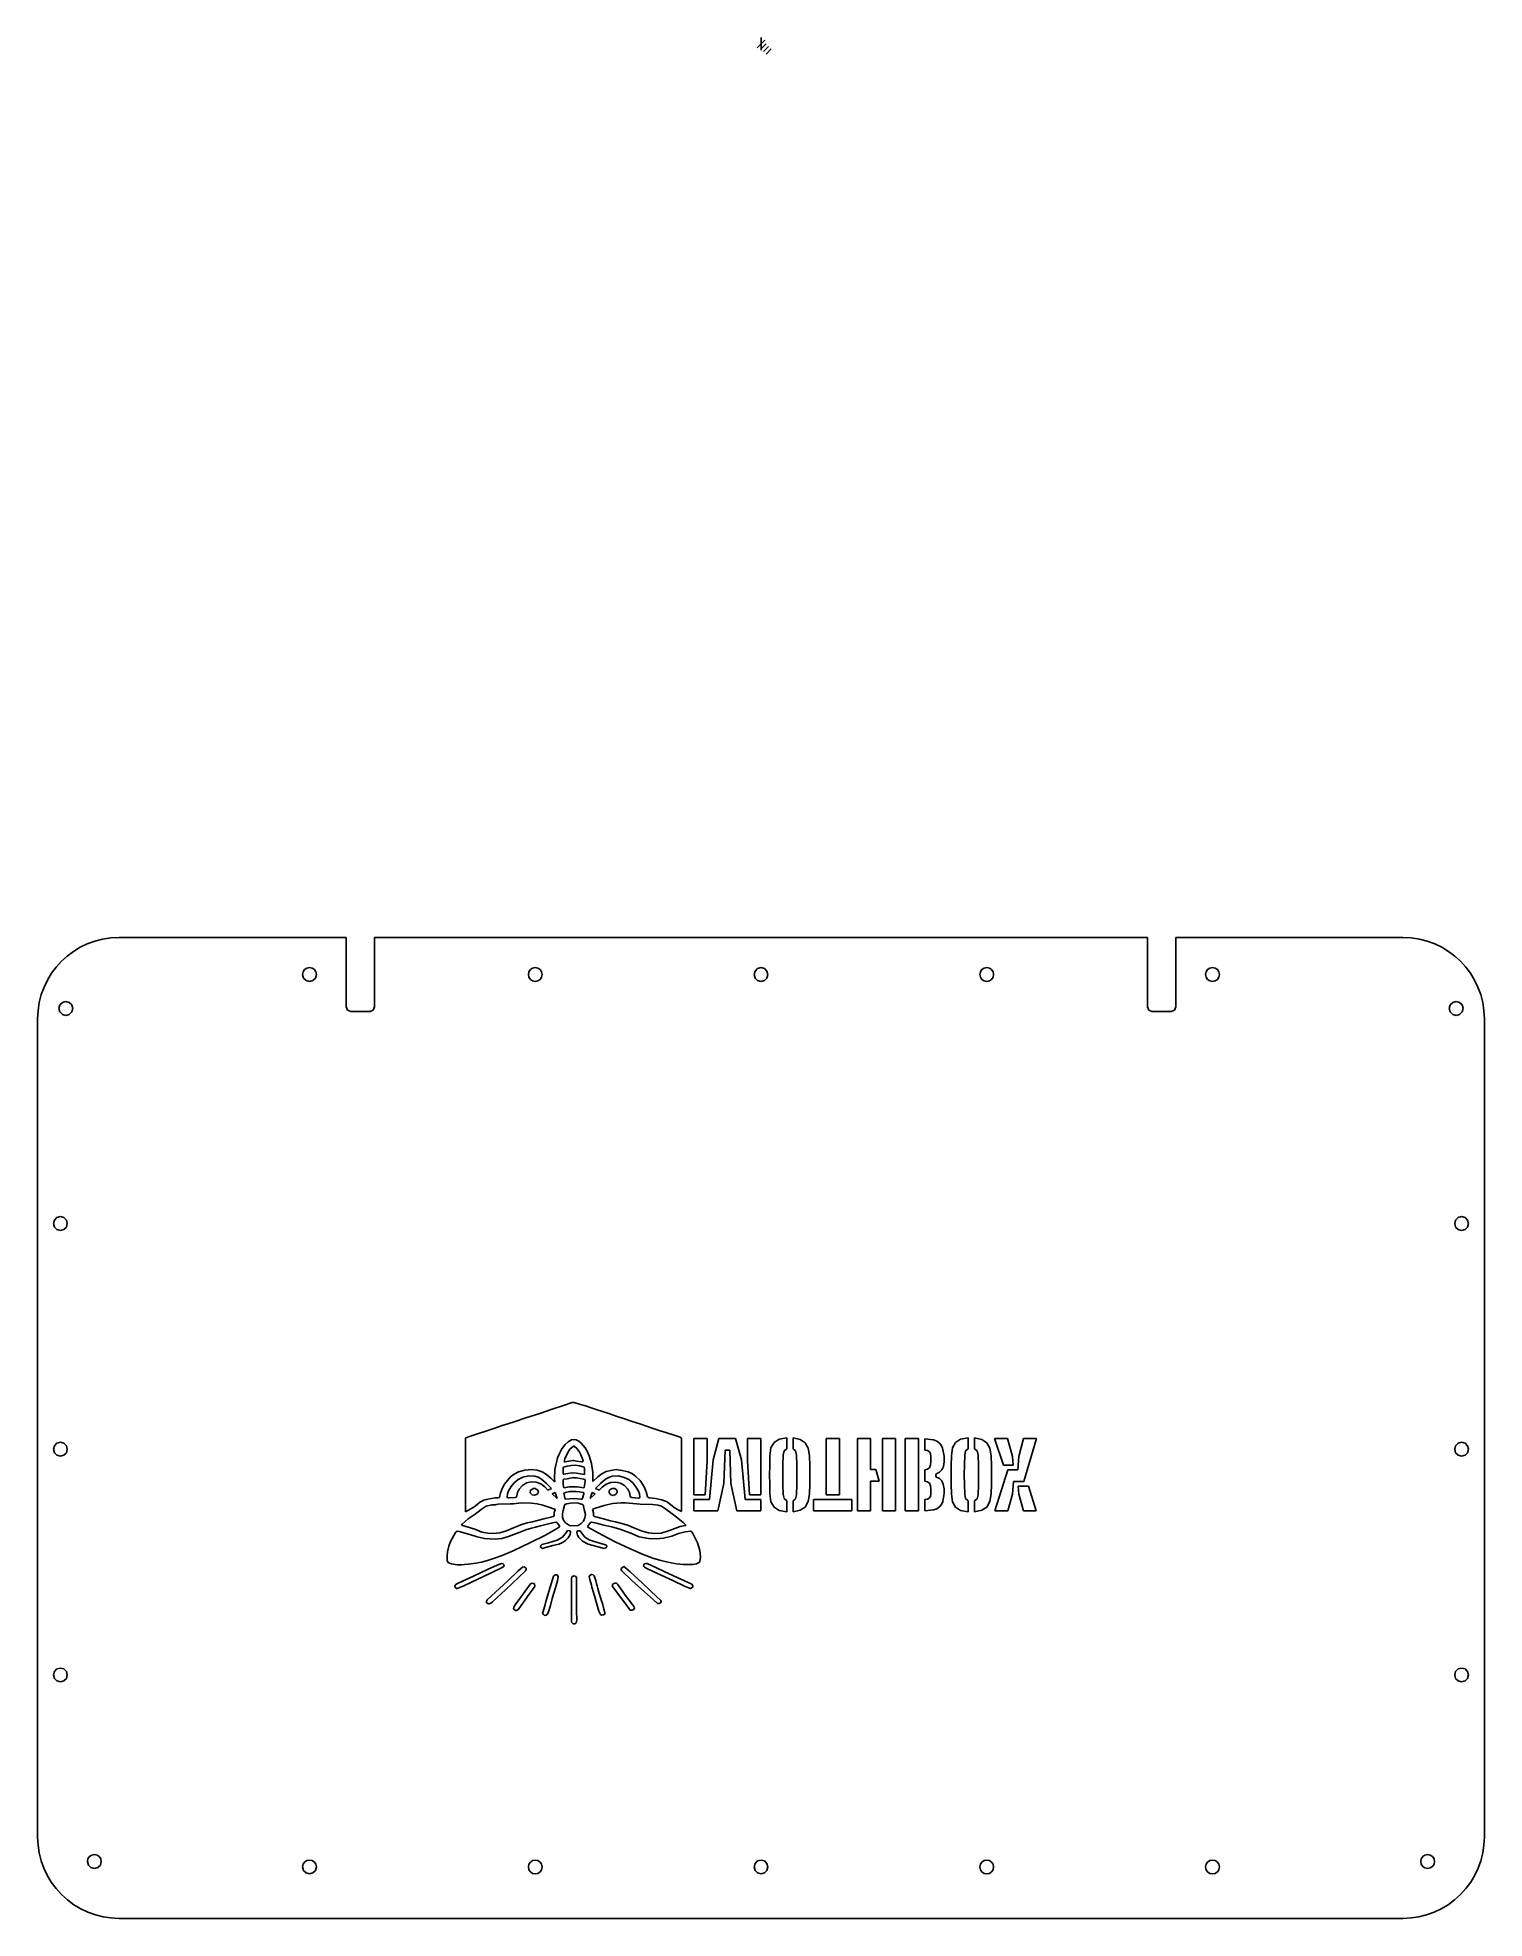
# Model space of a CAD drawing. Extents: x -152 to 152, y -96 to 298.
import ezdxf

# ---------------------------------------------------------------- set-up
doc = ezdxf.new("R2010")
doc.units = 0

msp = doc.modelspace()

# ---------------------------------------------------------------- linework, layer by layer
at = {"layer": 'CUTOUTS'}
for p, q in [((-95.919352, 102.564405), (-96.0333, 102)), ((-95.608605, 103.025305), (-95.919352, 102.564405)), ((-95.147705, 103.336052), (-95.608605, 103.025305)), ((-94.5833, 103.45), (-95.147705, 103.336052)), ((-94.018895, 103.336052), (-94.5833, 103.45)), ((-93.557995, 103.025305), (-94.018895, 103.336052)), ((-93.247248, 102.564405), (-93.557995, 103.025305)), ((-93.1333, 102), (-93.247248, 102.564405)), ((-48.627652, 102.564405), (-48.7416, 102)), ((-48.316905, 103.025305), (-48.627652, 102.564405)), ((-47.856005, 103.336052), (-48.316905, 103.025305)), ((-47.2916, 103.45), (-47.856005, 103.336052)), ((-46.727195, 103.336052), (-47.2916, 103.45)), ((-46.266295, 103.025305), (-46.727195, 103.336052)), ((-45.955548, 102.564405), (-46.266295, 103.025305)), ((-45.8416, 102), (-45.955548, 102.564405)), ((-1.255737, 102.725), (-1.45, 102)), ((-0.725, 103.255737), (-1.255737, 102.725)), ((0, 103.45), (-0.725, 103.255737)), ((0.725, 103.255737), (0, 103.45)), ((1.255737, 102.725), (0.725, 103.255737)), ((1.45, 102), (1.255737, 102.725)), ((45.955548, 102.564405), (45.8416, 102)), ((46.266295, 103.025305), (45.955548, 102.564405)), ((46.727195, 103.336052), (46.266295, 103.025305)), ((47.2916, 103.45), (46.727195, 103.336052)), ((47.856005, 103.336052), (47.2916, 103.45)), ((48.316905, 103.025305), (47.856005, 103.336052)), ((48.627652, 102.564405), (48.316905, 103.025305)), ((48.7416, 102), (48.627652, 102.564405)), ((93.247248, 102.564405), (93.1333, 102)), ((93.557995, 103.025305), (93.247248, 102.564405)), ((94.018895, 103.336052), (93.557995, 103.025305)), ((94.5833, 103.45), (94.018895, 103.336052)), ((95.147705, 103.336052), (94.5833, 103.45)), ((95.608605, 103.025305), (95.147705, 103.336052)), ((95.919352, 102.564405), (95.608605, 103.025305)), ((96.0333, 102), (95.919352, 102.564405)), ((-96.0333, 102), (-95.839037, 101.275)), ((-95.839037, 101.275), (-95.3083, 100.744263)), ((-95.3083, 100.744263), (-94.5833, 100.55)), ((-94.5833, 100.55), (-93.8583, 100.744263)), ((-93.8583, 100.744263), (-93.327563, 101.275)), ((-93.327563, 101.275), (-93.1333, 102)), ((-93.1333, 102), (-93.1333, 102)), ((-48.7416, 102), (-48.627652, 101.435595)), ((-48.627652, 101.435595), (-48.316905, 100.974695)), ((-48.316905, 100.974695), (-47.856005, 100.663948)), ((-47.856005, 100.663948), (-47.2916, 100.55)), ((-47.2916, 100.55), (-46.727195, 100.663948)), ((-46.727195, 100.663948), (-46.266295, 100.974695)), ((-46.266295, 100.974695), (-45.955548, 101.435595)), ((-45.955548, 101.435595), (-45.8416, 102)), ((-45.8416, 102), (-45.8416, 102)), ((-1.45, 102), (-1.255737, 101.275)), ((-1.255737, 101.275), (-0.725, 100.744263)), ((-0.725, 100.744263), (0, 100.55)), ((0, 100.55), (0.725, 100.744263)), ((0.725, 100.744263), (1.255737, 101.275)), ((1.255737, 101.275), (1.45, 102)), ((1.45, 102), (1.45, 102)), ((45.8416, 102), (45.955548, 101.435595)), ((45.955548, 101.435595), (46.266295, 100.974695)), ((46.266295, 100.974695), (46.727195, 100.663948)), ((46.727195, 100.663948), (47.2916, 100.55)), ((47.2916, 100.55), (47.856005, 100.663948)), ((47.856005, 100.663948), (48.316905, 100.974695)), ((48.316905, 100.974695), (48.627652, 101.435595)), ((48.627652, 101.435595), (48.7416, 102)), ((48.7416, 102), (48.7416, 102)), ((93.1333, 102), (93.247248, 101.435595)), ((93.247248, 101.435595), (93.557995, 100.974695)), ((93.557995, 100.974695), (94.018895, 100.663948)), ((94.018895, 100.663948), (94.5833, 100.55)), ((94.5833, 100.55), (95.147705, 100.663948)), ((95.147705, 100.663948), (95.608605, 100.974695)), ((95.608605, 100.974695), (95.919352, 101.435595)), ((95.919352, 101.435595), (96.0333, 102)), ((96.0333, 102), (96.0333, 102)), ((-146.890737, 95.6209), (-147.085, 94.8959)), ((-147.085, 94.8959), (-146.890737, 94.1709)), ((-146.36, 96.151637), (-146.890737, 95.6209)), ((-145.635, 96.3459), (-146.36, 96.151637)), ((-144.91, 96.151637), (-145.635, 96.3459)), ((-144.379263, 95.6209), (-144.91, 96.151637)), ((-144.185, 94.8959), (-144.379263, 95.6209)), ((-144.379263, 94.1709), (-144.185, 94.8959)), ((-144.185, 94.8959), (-144.185, 94.8959)), ((144.379263, 95.6209), (144.185, 94.8959)), ((144.185, 94.8959), (144.379263, 94.1709)), ((144.91, 96.151637), (144.379263, 95.6209)), ((145.635, 96.3459), (144.91, 96.151637)), ((146.36, 96.151637), (145.635, 96.3459)), ((146.890737, 95.6209), (146.36, 96.151637)), ((147.085, 94.8959), (146.890737, 95.6209)), ((146.890737, 94.1709), (147.085, 94.8959)), ((147.085, 94.8959), (147.085, 94.8959)), ((-146.890737, 94.1709), (-146.36, 93.640163)), ((-146.36, 93.640163), (-145.635, 93.4459)), ((-145.635, 93.4459), (-144.91, 93.640163)), ((-144.91, 93.640163), (-144.379263, 94.1709)), ((144.379263, 94.1709), (144.91, 93.640163)), ((144.91, 93.640163), (145.635, 93.4459)), ((145.635, 93.4459), (146.36, 93.640163)), ((146.36, 93.640163), (146.890737, 94.1709)), ((-146.778, 51.275), (-147.503, 51.080737)), ((-146.053, 51.080737), (-146.778, 51.275)), ((146.778, 51.275), (146.053, 51.080737)), ((147.503, 51.080737), (146.778, 51.275)), ((-148.033737, 50.55), (-148.228, 49.825)), ((-148.228, 49.825), (-148.033737, 49.1)), ((-147.503, 51.080737), (-148.033737, 50.55)), ((-148.033737, 49.1), (-147.503, 48.569263)), ((-147.503, 48.569263), (-146.778, 48.375)), ((-146.778, 48.375), (-146.053, 48.569263)), ((-145.522263, 50.55), (-146.053, 51.080737)), ((-146.053, 48.569263), (-145.522263, 49.1)), ((-145.328, 49.825), (-145.522263, 50.55)), ((-145.522263, 49.1), (-145.328, 49.825)), ((-145.328, 49.825), (-145.328, 49.825)), ((145.522263, 50.55), (145.328, 49.825)), ((145.328, 49.825), (145.522263, 49.1)), ((146.053, 51.080737), (145.522263, 50.55)), ((145.522263, 49.1), (146.053, 48.569263)), ((146.053, 48.569263), (146.778, 48.375)), ((146.778, 48.375), (147.503, 48.569263)), ((148.033737, 50.55), (147.503, 51.080737)), ((147.503, 48.569263), (148.033737, 49.1)), ((148.228, 49.825), (148.033737, 50.55)), ((148.033737, 49.1), (148.228, 49.825)), ((148.228, 49.825), (148.228, 49.825)), ((-41.19, 11.7493), (-39.5771, 12.3046)), ((-39.5771, 12.3046), (-39.1525, 12.3435)), ((-39.1525, 12.3435), (-37.781, 11.9213)), ((-37.781, 11.9213), (-37.7809, 11.9213)), ((-37.7809, 11.9224), (-36.7889, 11.6049)), ((-53.9817, 7.5427), (-51.7467, 8.25683)), ((-51.7467, 8.25683), (-51.7465, 8.25691)), ((-51.7465, 8.25691), (-51.7462, 8.25699)), ((-51.7462, 8.25699), (-49.2459, 9.11689)), ((-49.2459, 9.11689), (-46.3624, 10.056)), ((-46.3624, 10.056), (-43.7695, 10.9159)), ((-43.7695, 10.9159), (-41.19, 11.7493)), ((-36.7889, 11.6049), (-35.3599, 11.1287)), ((-35.3599, 11.1275), (-35.3593, 11.1274)), ((-35.3593, 11.1274), (-34.3291, 10.7972)), ((-34.3291, 10.7972), (-34.3286, 10.797)), ((-34.3286, 10.797), (-34.3281, 10.7968)), ((-34.3281, 10.7968), (-33.2301, 10.4264)), ((-33.2301, 10.4264), (-31.8944, 10.0032)), ((-31.8944, 10.0032), (-30.3598, 9.46084)), ((-30.3598, 9.46084), (-30.3597, 9.46079)), ((-30.3597, 9.46079), (-30.3595, 9.46075)), ((-30.3595, 9.46075), (-28.3884, 8.83897)), ((-28.3884, 8.83897), (-26.9864, 8.34959)), ((-26.9864, 8.34959), (-26.9862, 8.34953)), ((-26.9861, 8.35053), (-25.3987, 7.83459)), ((-146.778, 3.98335), (-147.503, 3.789087)), ((-146.053, 3.789087), (-146.778, 3.98335)), ((-61.8985, 4.20339), (-61.8853, 4.82204)), ((-61.8984, -10.5804), (-61.8984, 4.20451)), ((-61.8853, 4.82204), (-61.8852, 4.8236)), ((-61.8852, 4.82516), (-61.8305, 4.94863)), ((-61.8852, 4.8236), (-61.8852, 4.82516)), ((-61.8305, 4.94863), (-61.8266, 4.9496)), ((-61.8266, 4.9496), (-61.8229, 4.95118)), ((-61.8229, 4.95118), (-61.2733, 5.1475)), ((-61.2733, 5.1475), (-61.2725, 5.14772)), ((-61.2725, 5.14772), (-61.2717, 5.14797)), ((-61.2717, 5.14797), (-59.1804, 5.82301)), ((-59.1804, 5.82301), (-57.62, 6.352)), ((-57.62, 6.352), (-55.9404, 6.88097)), ((-55.9404, 6.88098), (-53.9822, 7.54252)), ((-53.9822, 7.54252), (-53.982, 7.54261)), ((-53.982, 7.54261), (-53.9817, 7.5427)), ((-40.43365, 4.100844), (-41.057, 3.50936)), ((-39.6738, 4.5152), (-40.43365, 4.100844)), ((-39.200012, 4.590501), (-39.6738, 4.51519)), ((-38.7281, 4.50196), (-39.200012, 4.590501)), ((-38.7281, 4.50195), (-38.7281, 4.50196)), ((-38.728, 4.50194), (-38.7281, 4.50195)), ((-38.149092, 4.21281), (-38.728, 4.50194)), ((-37.666663, 3.816587), (-38.149092, 4.21281)), ((-25.3987, 7.83459), (-23.9699, 7.35834)), ((-23.9699, 7.35733), (-23.9697, 7.35727)), ((-23.9697, 7.35727), (-22.6071, 6.90748)), ((-22.6071, 6.90748), (-21.1259, 6.41813)), ((-21.1259, 6.41813), (-19.9353, 6.04772)), ((-19.9353, 6.04772), (-19.935, 6.04762)), ((-19.935, 6.04762), (-19.9347, 6.04753)), ((-19.9347, 6.04753), (-17.9636, 5.38607)), ((-17.9636, 5.38607), (-17.9633, 5.38599)), ((-17.9633, 5.38599), (-17.963, 5.38591)), ((-17.963, 5.38591), (-16.9328, 5.06895)), ((-16.9328, 5.06895), (-16.730975, 4.953333)), ((-16.730975, 4.953333), (-16.6622, 4.71932)), ((-16.6622, 4.72045), (-16.6622, -10.5142)), ((-14.1015, -7.00462), (-14.1015, 4.7487)), ((-14.1015, 4.7487), (-11.2514, 4.7487)), ((-11.2514, 4.7487), (-11.2514, 0.103923)), ((-9.98791, 0.291995), (-8.83441, 4.7487)), ((-8.83441, 4.7487), (-5.36554, 4.7487)), ((-5.36554, 4.7487), (-4.10703, 0.291484)), ((-2.85677, 0.103923), (-2.85677, 4.7487)), ((-2.85677, 4.7487), (-0.006667, 4.7487)), ((-0.006667, 4.7487), (-0.006667, -7.00462)), ((2.094954, 2.80666), (2.72572, 3.94438)), ((2.72572, 3.94438), (3.789407, 4.620886)), ((3.789407, 4.620886), (5.3776, 4.93053)), ((5.3776, 4.92947), (5.3776, 2.62495)), ((6.70791, 4.89067), (8.229406, 4.57456)), ((6.70792, 2.5985), (6.70792, 4.88978)), ((8.229406, 4.57456), (9.26719, 3.89146)), ((13.6797, 4.7487), (16.4372, 4.7487)), ((13.6797, -7.00462), (13.6797, 4.7487)), ((13.6797, 4.7487), (13.6797, 4.7487)), ((16.4372, 4.7487), (16.4372, -7.00462)), ((20.2149, -10.4045), (20.2149, 4.7487)), ((20.2149, 4.7487), (22.9724, 4.7487)), ((22.9724, 4.7487), (22.9724, -1.74681)), ((25.4536, -10.4045), (25.4536, 4.7487)), ((25.4536, 4.7487), (28.2111, 4.7487)), ((28.2111, 4.7487), (28.2111, -10.4045)), ((30.2161, -10.4045), (30.2161, 4.7487)), ((30.2161, 4.7487), (32.9736, 4.7487)), ((32.9736, 4.7487), (32.9736, -10.4045)), ((34.3436, 4.73541), (36.142625, 4.515349)), ((34.3437, 2.32068), (34.3437, 4.73633)), ((36.142625, 4.515349), (36.816294, 4.247488)), ((36.816294, 4.247488), (37.3418, 3.87585)), ((40.128763, 2.80666), (40.7595, 3.94438)), ((40.7595, 3.94438), (41.823212, 4.620886)), ((41.823212, 4.620886), (43.4114, 4.93053)), ((43.4115, 4.92947), (43.4115, 2.62495)), ((44.7549, 4.89067), (46.276425, 4.57456)), ((44.755, 2.5985), (44.755, 4.88978)), ((46.276425, 4.57456), (47.3142, 3.89146)), ((50.7867, -0.826604), (48.9283, 4.7487)), ((48.9283, 4.7487), (51.6255, 4.7487)), ((51.6255, 4.7487), (52.6591, 1.03295)), ((54.028, 1.03286), (55.0224, 4.7487)), ((55.0224, 4.7487), (57.7218, 4.7487)), ((57.7218, 4.7487), (55.0921, -4.2265)), ((146.778, 3.98335), (146.053, 3.789087)), ((147.503, 3.789087), (146.778, 3.98335)), ((-148.033737, 3.25835), (-148.228, 2.53335)), ((-148.228, 2.53335), (-148.033737, 1.80835)), ((-147.503, 3.789087), (-148.033737, 3.25835)), ((-148.033737, 1.80835), (-147.503, 1.277613)), ((-147.503, 1.277613), (-146.778, 1.08335)), ((-146.778, 1.08335), (-146.053, 1.277613)), ((-145.522263, 3.25835), (-146.053, 3.789087)), ((-146.053, 1.277613), (-145.522263, 1.80835)), ((-145.328, 2.53335), (-145.522263, 3.25835)), ((-145.522263, 1.80835), (-145.328, 2.53335)), ((-145.328, 2.53335), (-145.328, 2.53335)), ((-42.611863, 0.738579), (-42.8422, -0.248226)), ((-42.2433, 1.66997), (-42.611863, 0.738579)), ((-41.72505, 2.639725), (-42.2433, 1.66997)), ((-41.0571, 3.50928), (-41.72505, 2.639725)), ((-41.2061, -0.045943), (-41.0798, 0.492762)), ((-39.4276, 0.13843), (-41.1013, -0.098897)), ((-41.0798, 0.492762), (-41.0795, 0.49358)), ((-41.0795, 0.49358), (-41.0792, 0.494409)), ((-41.0792, 0.494409), (-40.5648, 1.69455)), ((-41.057, 3.50932), (-41.0571, 3.50928)), ((-41.057, 3.50936), (-41.057, 3.50932)), ((-40.5648, 1.69455), (-40.028913, 2.527861)), ((-40.028913, 2.527861), (-39.2993, 3.18253)), ((-39.2249, 0.138379), (-39.4276, 0.13843)), ((-39.2993, 3.18253), (-39.2979, 3.18344)), ((-39.2979, 3.18344), (-39.2966, 3.18443)), ((-39.2966, 3.18443), (-39.1147, 3.16864)), ((-38.6189, 0.05931), (-39.2249, 0.138379)), ((-39.1147, 3.16864), (-38.562363, 2.672128)), ((-38.6188, 0.059295), (-38.6189, 0.05931)), ((-38.6186, 0.059279), (-38.6188, 0.059295)), ((-37.4662, -0.126132), (-38.6186, 0.059279)), ((-38.562363, 2.672128), (-38.1106, 2.07102)), ((-38.1106, 2.07102), (-38.1106, 2.07096)), ((-38.1106, 2.07096), (-38.1105, 2.07089)), ((-38.1105, 2.07089), (-37.717637, 1.338168)), ((-37.717637, 1.338168), (-37.4291, 0.548857)), ((-36.8661, 2.85804), (-37.666663, 3.816587)), ((-37.4291, 0.548857), (-37.4289, 0.548137)), ((-37.4289, 0.548137), (-37.4286, 0.547425)), ((-37.4286, 0.547425), (-37.2861, 0.067416)), ((-37.2861, 0.067416), (-37.3238, -0.129717)), ((-36.370838, 2.01871), (-36.8661, 2.85804)), ((-35.9994, 1.12634), (-36.370838, 2.01871)), ((-35.9992, 1.12603), (-35.9994, 1.12634)), ((-35.9991, 1.12572), (-35.9992, 1.12603)), ((-35.5339, -0.455781), (-35.9991, 1.12572)), ((-11.2514, 0.103923), (-11.6982, -7.00462)), ((-10.8122, -7.97774), (-9.98791, 0.291995)), ((-7.53228, 2.33516), (-7.78521, -4.66711)), ((-6.56261, 2.33516), (-7.53228, 2.33516)), ((-6.32299, -4.6671), (-6.56261, 2.33516)), ((-4.10703, 0.291484), (-3.29606, -7.97774)), ((-2.41002, -7.00462), (-2.85677, 0.103923)), ((-2.85677, 0.103923), (-2.85677, 0.103923)), ((1.82635, -0.903062), (1.8528, 1.15978)), ((1.8528, 1.15978), (2.094954, 2.80666)), ((4.65, 1.32038), (4.58386, -0.756584)), ((4.84163, 2.19061), (4.65, 1.32038)), ((5.3776, 2.62499), (4.84163, 2.19061)), ((7.24354, 2.16476), (6.70791, 2.59912)), ((7.43551, 1.29442), (7.24354, 2.16476)), ((7.51488, -0.783039), (7.43551, 1.29442)), ((9.26719, 3.89146), (9.894491, 2.767123)), ((9.894491, 2.767123), (10.1534, 1.13238)), ((10.1534, 1.13238), (10.2195, -0.917292)), ((34.875125, 2.234455), (34.3436, 2.32165)), ((35.2682, 1.98979), (34.875125, 2.234455)), ((35.2688, 1.98925), (35.2682, 1.98979)), ((35.2693, 1.9887), (35.2688, 1.98925)), ((35.517875, 1.572498), (35.2693, 1.9887)), ((35.6004, 1.02839), (35.517875, 1.572498)), ((35.528712, -0.789976), (35.6004, 0.022982)), ((35.6004, 0.024103), (35.6004, 1.02952)), ((37.3418, 3.87585), (37.747986, 3.381295)), ((37.747986, 3.381295), (38.051862, 2.750411)), ((38.051862, 2.750411), (38.3447, 1.06608)), ((38.3447, 1.06608), (38.3447, 1.06561)), ((38.3447, 1.06561), (38.3447, 1.06515)), ((38.3447, 1.06515), (38.3579, 0.472769)), ((38.3579, 0.472769), (38.3447, -0.106195)), ((39.8602, -0.903062), (39.8866, 1.15978)), ((39.8866, 1.15978), (40.128763, 2.80666)), ((42.6838, 1.32038), (42.6177, -0.756584)), ((42.8754, 2.19061), (42.6838, 1.32038)), ((43.4114, 2.62499), (42.8754, 2.19061)), ((45.2906, 2.16476), (44.7549, 2.59912)), ((45.4825, 1.29442), (45.2906, 2.16476)), ((45.5619, -0.783039), (45.4825, 1.29442)), ((47.3142, 3.89146), (47.9415, 2.767123)), ((47.9415, 2.767123), (48.2004, 1.13238)), ((48.2004, 1.13238), (48.2665, -0.917292)), ((52.6591, 1.03295), (52.8002, -0.826604)), ((53.7729, -1.81296), (54.028, 1.03286)), ((145.522263, 3.25835), (145.328, 2.53335)), ((145.328, 2.53335), (145.522263, 1.80835)), ((146.053, 3.789087), (145.522263, 3.25835)), ((145.522263, 1.80835), (146.053, 1.277613)), ((146.053, 1.277613), (146.778, 1.08335)), ((146.778, 1.08335), (147.503, 1.277613)), ((148.033737, 3.25835), (147.503, 3.789087)), ((147.503, 1.277613), (148.033737, 1.80835)), ((148.228, 2.53335), (148.033737, 3.25835)), ((148.033737, 1.80835), (148.228, 2.53335)), ((148.228, 2.53335), (148.228, 2.53335)), ((-52.4727, -3.268084), (-53.7485, -4.75169)), ((-51.694222, -2.688596), (-52.4727, -3.268084)), ((-50.8156, -2.23279), (-51.694222, -2.688596)), ((-51.6857, -4.49569), (-50.864875, -3.800724)), ((-50.864875, -3.800724), (-49.9068, -3.33156)), ((-49.5102, -1.88602), (-50.8156, -2.23279)), ((-49.9068, -3.33156), (-48.7031, -3.02995)), ((-49.5099, -1.88596), (-49.5102, -1.88602)), ((-49.5096, -1.88591), (-49.5099, -1.88596)), ((-48.1108, -1.69973), (-49.5096, -1.88591)), ((-48.7031, -3.02995), (-47.3967, -3.09431)), ((-46.9006, -1.87211), (-48.1108, -1.69973)), ((-47.3967, -3.09431), (-46.654238, -3.351591)), ((-45.863775, -2.190464), (-46.9006, -1.87211)), ((-46.654238, -3.351591), (-45.9846, -3.73425)), ((-45.9846, -3.73425), (-44.90775, -4.641068)), ((-44.9351, -2.72634), (-45.863775, -2.190464)), ((-44.9348, -2.72656), (-44.9351, -2.72634)), ((-44.9345, -2.72677), (-44.9348, -2.72656)), ((-44.0546, -3.49946), (-44.9345, -2.72677)), ((-43.4188, -4.14854), (-44.0546, -3.49946)), ((-43.1732, -1.73243), (-43.266, -3.69339)), ((-43.266, -3.69339), (-43.266, -3.6939)), ((-43.266, -3.6939), (-43.266, -3.69441)), ((-43.266, -3.69441), (-43.2201, -4.30938)), ((-42.9606, -0.826295), (-43.1732, -1.73217)), ((-43.1732, -1.73217), (-43.1732, -1.7323)), ((-43.1732, -1.7323), (-43.1732, -1.73243)), ((-42.8422, -0.248227), (-42.9606, -0.826295)), ((-41.477488, -3.838757), (-41.3214, -3.7753)), ((-41.4745, -4.03822), (-41.477488, -3.838757)), ((-41.4727, -2.55756), (-41.4199, -1.39598)), ((-41.457, -2.68145), (-41.4727, -2.55756)), ((-41.285, -2.69384), (-41.457, -2.68145)), ((-41.4199, -1.39598), (-41.4197, -1.39426)), ((-41.4197, -1.39254), (-41.3442, -1.2403)), ((-41.4197, -1.39426), (-41.4197, -1.39254)), ((-41.3442, -1.2403), (-40.574, -1.03156)), ((-41.3214, -3.7753), (-41.2907, -3.77037)), ((-41.2907, -3.77037), (-41.2899, -3.77025)), ((-41.2899, -3.77025), (-41.2891, -3.77011)), ((-41.2891, -3.77011), (-40.6012, -3.63782)), ((-40.4494, -2.52129), (-41.285, -2.69384)), ((-41.1013, -0.098897), (-41.2061, -0.045943)), ((-40.6012, -3.63782), (-39.2311, -3.42117)), ((-40.574, -1.03155), (-39.7493, -0.884955)), ((-40.4491, -2.52121), (-40.4494, -2.52129)), ((-40.4487, -2.52112), (-40.4491, -2.52121)), ((-39.544812, -2.441852), (-40.4487, -2.52112)), ((-39.7493, -0.884952), (-38.88145, -0.832718)), ((-38.653, -2.4538), (-39.544812, -2.441852)), ((-39.2311, -3.43644), (-39.1849, -3.44)), ((-39.231, -3.42077), (-39.231, -3.43664)), ((-39.1849, -3.44), (-38.6865, -3.46594)), ((-38.88145, -0.832718), (-37.9971, -0.965854)), ((-38.6865, -3.46594), (-37.1127, -3.74366)), ((-38.6525, -2.45379), (-38.653, -2.4538)), ((-38.6519, -2.45379), (-38.6525, -2.45379)), ((-37.8237, -2.58672), (-38.6519, -2.45379)), ((-37.9971, -0.965854), (-37.9965, -0.965926)), ((-37.9965, -0.965926), (-37.996, -0.965986)), ((-37.996, -0.965986), (-37.2732, -1.12403)), ((-36.9556, -2.73603), (-37.8237, -2.58672)), ((-37.3238, -0.129717), (-37.4662, -0.126132)), ((-37.2732, -1.12403), (-37.02265, -1.229739)), ((-37.1127, -3.74366), (-37.1107, -3.74402)), ((-37.1107, -3.74402), (-37.1086, -3.74421)), ((-37.1086, -3.74421), (-36.886512, -3.785546)), ((-37.02265, -1.229739), (-36.9557, -1.48514)), ((-36.9557, -1.48514), (-36.9557, -1.48595)), ((-36.9557, -1.48595), (-36.9557, -1.48676)), ((-36.9557, -1.48676), (-36.9556, -2.73603)), ((-36.886512, -3.785546), (-36.8313, -3.93)), ((-36.8313, -3.93), (-36.8363, -4.07259)), ((-35.5339, -0.455885), (-35.5339, -0.455781)), ((-35.5339, -0.455989), (-35.5339, -0.455885)), ((-35.265062, -2.309266), (-35.5339, -0.455989)), ((-35.2153, -4.17107), (-35.265062, -2.309266)), ((-34.174, -3.26017), (-35.2102, -4.19683)), ((-33.345775, -2.626954), (-34.174, -3.26017)), ((-33.652113, -4.666789), (-32.5762, -3.76087)), ((-32.4262, -2.15303), (-33.345775, -2.626954)), ((-32.5762, -3.76087), (-31.906863, -3.37826)), ((-31.0952, -1.81986), (-32.4262, -2.15302)), ((-31.906863, -3.37826), (-31.1647, -3.12099)), ((-31.1647, -3.12098), (-29.8578, -3.0564)), ((-30.3149, -1.72626), (-31.0952, -1.81986)), ((-30.3147, -1.72627), (-30.3149, -1.72626)), ((-30.3144, -1.72628), (-30.3147, -1.72627)), ((-29.0516, -1.89902), (-30.3144, -1.72628)), ((-29.8578, -3.0564), (-28.6538, -3.35802)), ((-27.8019, -2.21808), (-29.0516, -1.89902)), ((-28.6538, -3.35802), (-27.695812, -3.82716)), ((-27.8017, -2.21815), (-27.8019, -2.21808)), ((-27.8014, -2.21823), (-27.8017, -2.21815)), ((-26.9503, -2.601235), (-27.8014, -2.21823)), ((-27.695812, -3.82716), (-26.875, -4.52208)), ((-26.2087, -3.1553), (-26.9503, -2.601235)), ((-26.2086, -3.15543), (-26.2087, -3.1553)), ((-26.2084, -3.15557), (-26.2086, -3.15543)), ((-25.3036, -4.0478), (-26.2084, -3.15557)), ((1.81313, -2.83452), (1.82634, -0.904082)), ((1.82635, -4.7792), (1.81313, -2.83452)), ((1.82634, -0.904082), (1.82635, -0.903572)), ((1.82635, -0.903572), (1.82635, -0.903062)), ((4.58386, -0.756584), (4.55739, -2.82129)), ((4.55739, -2.82129), (4.58386, -4.886)), ((7.54135, -2.84775), (7.51488, -0.783039)), ((7.51488, -4.91246), (7.54135, -2.84775)), ((10.2195, -0.917292), (10.2195, -0.917302)), ((10.2195, -0.917302), (10.2195, -0.917312)), ((10.2195, -0.917312), (10.2327, -2.84775)), ((10.2327, -2.84775), (10.2195, -4.79139)), ((22.9724, -1.74681), (24.082, -1.74681)), ((24.082, -1.74681), (24.73, -4.17358)), ((34.3436, -1.75973), (34.9059, -1.650321)), ((34.3437, -4.17483), (34.3437, -1.75919)), ((34.9059, -1.650321), (35.2993, -1.34316)), ((35.2993, -1.34316), (35.528712, -0.789976)), ((36.6587, -2.66813), (36.6248, -2.67968)), ((36.6248, -3.21478), (36.6594, -3.22602)), ((36.6249, -2.67993), (36.6249, -3.21439)), ((37.401038, -2.298256), (36.6587, -2.66813)), ((36.6594, -3.22602), (37.382875, -3.584035)), ((37.382875, -3.584035), (37.8899, -4.10564)), ((37.9162, -1.77536), (37.401038, -2.298256)), ((38.2225, -1.051683), (37.9162, -1.77536)), ((38.3446, -0.108388), (38.2225, -1.051683)), ((38.3447, -0.10729), (38.3446, -0.108388)), ((38.3447, -0.106195), (38.3447, -0.10729)), ((39.8469, -2.83452), (39.8601, -0.904082)), ((39.8602, -4.7792), (39.8469, -2.83452)), ((39.8601, -0.904082), (39.8602, -0.903572)), ((39.8602, -0.903572), (39.8602, -0.903062)), ((42.6177, -0.756584), (42.5912, -2.82129)), ((42.5912, -2.82129), (42.6177, -4.886)), ((45.5884, -2.84775), (45.5619, -0.783039)), ((45.5619, -4.91246), (45.5884, -2.84775)), ((48.2665, -0.917292), (48.2665, -0.917302)), ((48.2665, -0.917302), (48.2665, -0.917312)), ((48.2665, -0.917312), (48.2797, -2.84775)), ((48.2797, -2.84775), (48.2665, -4.79139)), ((48.9935, -10.4045), (51.7397, -1.81296)), ((52.8002, -0.826604), (50.7867, -0.826604)), ((50.7867, -0.826604), (50.7867, -0.826604)), ((51.7397, -1.81296), (53.7729, -1.81296)), ((53.7729, -1.81296), (53.7729, -1.81296)), ((-55.7262, -7.68005), (-57.2461, -7.94441)), ((-55.1255, -7.65296), (-55.7262, -7.68005)), ((-55.1249, -7.65291), (-55.1255, -7.65296)), ((-55.1242, -7.65288), (-55.1249, -7.65291)), ((-54.815275, -7.561464), (-55.1242, -7.65288)), ((-54.7357, -7.2388), (-54.815275, -7.561464)), ((-54.6005, -6.64093), (-54.7357, -7.2388)), ((-54.235475, -5.673656), (-54.6005, -6.64093)), ((-53.7485, -4.75169), (-54.235475, -5.673656)), ((-53.1541, -7.4751), (-53.079325, -6.827205)), ((-53.1516, -7.50629), (-53.1541, -7.4751)), ((-53.102038, -7.654673), (-53.1516, -7.50629)), ((-52.9303, -7.66624), (-53.102038, -7.654673)), ((-53.079325, -6.827205), (-52.8661, -6.19905)), ((-51.5134, -7.57355), (-52.9303, -7.66625)), ((-52.8661, -6.19895), (-52.3663, -5.286333)), ((-52.8661, -6.199), (-52.8661, -6.19895)), ((-52.8661, -6.19905), (-52.8661, -6.199)), ((-52.3663, -5.286333), (-51.6865, -4.49658)), ((-51.6865, -4.49658), (-51.6861, -4.49614)), ((-51.6861, -4.49614), (-51.6857, -4.49569)), ((-51.5133, -7.57354), (-51.5134, -7.57355)), ((-51.5132, -7.57353), (-51.5133, -7.57354)), ((-51.259375, -7.502745), (-51.5132, -7.57353)), ((-51.1767, -7.26105), (-51.259375, -7.502745)), ((-51.00705, -6.518483), (-51.1767, -7.26105)), ((-50.6661, -5.83656), (-51.00705, -6.518483)), ((-50.6659, -5.8363), (-50.6661, -5.83656)), ((-50.6658, -5.83604), (-50.6659, -5.8363)), ((-49.990687, -5.058941), (-50.6658, -5.83604)), ((-49.1214, -4.52104), (-49.990687, -5.058941)), ((-49.1201, -4.52054), (-49.1214, -4.52104)), ((-49.1188, -4.5201), (-49.1201, -4.52054)), ((-48.148713, -4.299615), (-49.1188, -4.5201)), ((-48.350012, -6.606), (-48.2779, -6.0454)), ((-47.9545, -7.02395), (-48.350012, -6.606)), ((-48.2779, -6.0454), (-47.6967, -5.67893)), ((-47.134, -4.36002), (-48.148713, -4.299615)), ((-47.4432, -7.1108), (-47.9545, -7.02395)), ((-47.6967, -5.67893), (-47.464, -5.6472)), ((-47.464, -5.6472), (-47.4635, -5.64735)), ((-47.4635, -5.64735), (-47.4631, -5.64749)), ((-47.4631, -5.64749), (-46.7454, -6.0432)), ((-46.9876, -6.963106), (-47.4432, -7.1108)), ((-46.1519, -4.735529), (-47.134, -4.36002)), ((-46.6682, -6.58682), (-46.9876, -6.963106)), ((-46.7454, -6.0432), (-46.6373, -6.49026)), ((-46.6675, -6.58596), (-46.6682, -6.58682)), ((-46.6667, -6.58513), (-46.6675, -6.58596)), ((-46.6373, -6.49026), (-46.6667, -6.58513)), ((-45.312, -5.351), (-46.1519, -4.735529)), ((-45.3118, -5.35113), (-45.312, -5.351)), ((-45.3117, -5.35126), (-45.3118, -5.35113)), ((-44.706, -5.94407), (-45.3117, -5.35126)), ((-44.90775, -4.641068), (-43.9167, -5.68869)), ((-44.548, -5.97802), (-44.706, -5.94407)), ((-44.5464, -5.9772), (-44.548, -5.97802)), ((-44.5447, -5.97651), (-44.5464, -5.9772)), ((-43.9167, -5.68869), (-44.5447, -5.97651)), ((-43.7488, -6.83107), (-43.1542, -6.55436)), ((-42.7376, -7.78216), (-43.7488, -6.83107)), ((-43.2201, -4.30938), (-43.4188, -4.14854)), ((-43.1542, -6.55436), (-42.7329, -7.77761)), ((-42.7329, -7.77761), (-42.7376, -7.78216)), ((-41.4742, -4.03918), (-41.4745, -4.03822)), ((-41.474, -4.04015), (-41.4742, -4.03918)), ((-41.4463, -4.74981), (-41.474, -4.04015)), ((-41.3936, -5.40836), (-41.4463, -4.74981)), ((-41.3936, -5.40852), (-41.3936, -5.40836)), ((-41.3936, -5.40868), (-41.3936, -5.40852)), ((-41.2417, -5.52396), (-41.3936, -5.40868)), ((-41.2791, -6.64881), (-40.9649, -6.53339)), ((-40.9937, -7.914), (-41.2791, -6.64881)), ((-40.1941, -5.33833), (-41.2417, -5.52396)), ((-39.1679, -7.78514), (-40.9937, -7.914)), ((-40.9649, -6.53339), (-40.1293, -6.32392)), ((-39.9359, -5.32452), (-40.1941, -5.33832)), ((-40.1293, -6.32392), (-38.742, -6.31081)), ((-38.5441, -5.32455), (-39.9359, -5.32452)), ((-37.7444, -7.94452), (-39.1679, -7.78514)), ((-38.742, -6.31081), (-37.990738, -6.389736)), ((-37.5592, -5.48389), (-38.5441, -5.32456)), ((-37.990738, -6.389736), (-37.2442, -6.54838)), ((-37.5591, -5.48392), (-37.5592, -5.48389)), ((-37.5589, -5.48395), (-37.5591, -5.48392)), ((-37.0926, -5.54909), (-37.5589, -5.48395)), ((-37.3908, -7.71718), (-37.494962, -7.941486)), ((-37.3907, -7.71693), (-37.3908, -7.71718)), ((-37.3906, -7.71668), (-37.3907, -7.71693)), ((-37.1114, -6.82586), (-37.3906, -7.71668)), ((-37.2442, -6.54838), (-37.0617, -6.64658)), ((-37.1112, -6.82534), (-37.1114, -6.82586)), ((-37.111, -6.82483), (-37.1112, -6.82534)), ((-37.0617, -6.64658), (-37.111, -6.82483)), ((-37.0209, -5.45694), (-37.0926, -5.54909)), ((-36.9287, -4.65272), (-37.0209, -5.45694)), ((-36.8363, -4.07259), (-36.9287, -4.65272)), ((-35.7892, -7.78177), (-35.368, -6.55378)), ((-35.7859, -7.78374), (-35.7891, -7.7811)), ((-34.7709, -6.83162), (-35.7859, -7.7846)), ((-35.368, -6.55378), (-34.7709, -6.83162)), ((-35.2102, -4.19683), (-35.2153, -4.17107)), ((-34.6423, -5.71319), (-33.652113, -4.666789)), ((-34.0159, -6.00297), (-34.6423, -5.71319)), ((-33.8586, -5.97416), (-34.0159, -6.00296)), ((-33.2744, -5.4033), (-33.8586, -5.97416)), ((-32.439813, -4.788314), (-33.2744, -5.4033)), ((-31.4529, -4.4129), (-32.439813, -4.788314)), ((-31.84275, -6.597312), (-31.7833, -6.12862)), ((-31.472, -6.99696), (-31.84275, -6.597312)), ((-31.7833, -6.12862), (-31.7828, -6.12784)), ((-31.7828, -6.12784), (-31.484256, -5.819959)), ((-31.484256, -5.819959), (-31.085775, -5.67268)), ((-31.4715, -6.99722), (-31.472, -6.99696)), ((-31.471, -6.99749), (-31.4715, -6.99722)), ((-30.9991, -7.1364), (-31.471, -6.99749)), ((-30.433788, -4.352465), (-31.4529, -4.4129)), ((-31.085775, -5.67268), (-30.655831, -5.721631)), ((-30.47615, -6.969496), (-30.9991, -7.1364)), ((-30.655831, -5.721631), (-30.2629, -6.00244)), ((-30.1521, -6.55924), (-30.47615, -6.969496)), ((-29.4689, -4.57283), (-30.433788, -4.352465)), ((-30.2629, -6.00244), (-30.124887, -6.277881)), ((-30.124887, -6.277881), (-30.1521, -6.55924)), ((-28.573975, -5.07827), (-29.4689, -4.57284)), ((-27.8946, -5.86294), (-28.573975, -5.07827)), ((-27.8945, -5.86298), (-27.8946, -5.86294)), ((-27.8945, -5.86302), (-27.8945, -5.86298)), ((-27.553587, -6.544946), (-27.8945, -5.86302)), ((-27.3839, -7.28751), (-27.553587, -6.544946)), ((-27.29615, -7.52858), (-27.3839, -7.28751)), ((-27.0473, -7.6), (-27.29615, -7.52858)), ((-27.0473, -7.60001), (-27.0473, -7.6)), ((-27.0472, -7.60001), (-27.0473, -7.60001)), ((-25.6302, -7.69272), (-27.0472, -7.60001)), ((-26.875, -4.52208), (-26.199375, -5.322707)), ((-26.199375, -5.322707), (-25.6946, -6.2252)), ((-25.6946, -6.2252), (-25.4862, -6.844225)), ((-25.6011, -7.69425), (-25.6302, -7.69271)), ((-25.4465, -7.67163), (-25.6011, -7.69425)), ((-25.4862, -6.844225), (-25.4065, -7.50129)), ((-25.4065, -7.50129), (-25.4465, -7.67163)), ((-25.3034, -4.04803), (-25.3036, -4.0478)), ((-25.3033, -4.04827), (-25.3034, -4.04803)), ((-24.4796, -5.35012), (-25.3033, -4.04827)), ((-24.4792, -5.35078), (-24.4796, -5.35012)), ((-24.4788, -5.35145), (-24.4792, -5.35078)), ((-24.0392, -6.39058), (-24.4788, -5.35145)), ((-23.7613, -7.43556), (-24.0392, -6.39058)), ((-23.6465, -7.5967), (-23.7613, -7.43556)), ((-23.6459, -7.59717), (-23.6465, -7.5967)), ((-23.6453, -7.59766), (-23.6459, -7.59717)), ((-23.4314, -7.66656), (-23.6453, -7.59766)), ((-22.0948, -7.79893), (-23.4314, -7.66656)), ((-22.0942, -7.79902), (-22.0948, -7.79893)), ((-22.0936, -7.79913), (-22.0942, -7.79902)), ((-20.7662, -8.09117), (-22.0936, -7.79913)), ((-11.6982, -7.00462), (-14.1015, -7.00462)), ((-11.6982, -7.00462), (-11.6982, -7.00462)), ((-7.78521, -4.66711), (-9.03247, -10.4045)), ((-5.0626, -10.4045), (-6.32299, -4.6671)), ((-6.32299, -4.6671), (-6.32299, -4.6671)), ((-0.006667, -7.00462), (-2.41002, -7.00462)), ((1.8528, -6.8288), (1.82635, -4.7792)), ((2.090105, -8.464436), (1.8528, -6.8288)), ((4.58386, -4.886), (4.65, -6.96298)), ((4.65, -6.96298), (4.84234, -7.82118)), ((4.84234, -7.82118), (5.3776, -8.24338)), ((6.70791, -8.28138), (7.24354, -7.84703)), ((7.24354, -7.84703), (7.43548, -6.99039)), ((7.43548, -6.99039), (7.51485, -4.91342)), ((7.51485, -4.91342), (7.51487, -4.91294)), ((7.51487, -4.91294), (7.51488, -4.91246)), ((10.1533, -6.82814), (9.899541, -8.450846)), ((10.1534, -6.82801), (10.1533, -6.82814)), ((10.2195, -4.79139), (10.1534, -6.82787)), ((10.1534, -6.82787), (10.1534, -6.82801)), ((16.4372, -7.00462), (13.6797, -7.00462)), ((24.73, -4.17358), (22.9724, -4.17358)), ((22.9724, -4.17358), (22.9724, -10.4045)), ((34.878788, -4.285965), (34.3436, -4.17393)), ((34.863663, -7.914694), (35.2647, -7.70175)), ((35.2726, -4.60338), (34.878788, -4.285965)), ((35.2647, -7.70175), (35.2652, -7.70128)), ((35.2652, -7.70128), (35.2658, -7.70079)), ((35.2658, -7.70079), (35.516463, -7.351591)), ((35.519113, -5.117868), (35.2726, -4.60338)), ((35.516463, -7.351591), (35.6004, -6.88264)), ((35.6004, -5.79785), (35.519113, -5.117868)), ((35.6004, -6.88151), (35.6004, -5.79672)), ((37.8899, -4.10564), (38.199388, -4.814694)), ((38.3579, -6.73712), (38.114688, -8.426311)), ((38.199388, -4.814694), (38.3447, -5.73458)), ((38.3447, -5.73458), (38.3448, -5.73522)), ((38.3448, -5.73522), (38.3448, -5.73585)), ((38.3448, -5.73585), (38.3579, -6.22118)), ((38.3579, -6.22006), (38.3579, -6.73599)), ((39.8866, -6.8288), (39.8602, -4.7792)), ((40.133863, -8.46434), (39.8866, -6.8288)), ((42.6177, -4.886), (42.6838, -6.96298)), ((42.6838, -6.96298), (42.8761, -7.82118)), ((42.8761, -7.82118), (43.4114, -8.24338)), ((44.7549, -8.28138), (45.2906, -7.84703)), ((45.2906, -7.84703), (45.4825, -6.99039)), ((45.4825, -6.99039), (45.5619, -4.91342)), ((45.5619, -4.91294), (45.5619, -4.91246)), ((45.5619, -4.91342), (45.5619, -4.91294)), ((48.2004, -6.82814), (47.946562, -8.450846)), ((48.2665, -4.79139), (48.2004, -6.82787)), ((48.2004, -6.82787), (48.2004, -6.82801)), ((48.2004, -6.82801), (48.2004, -6.82814)), ((52.6592, -6.87356), (51.6915, -10.4045)), ((52.9145, -4.2265), (52.6592, -6.87356)), ((55.0921, -4.2265), (52.9145, -4.2265)), ((54.028, -6.87404), (53.8874, -5.19962)), ((53.8874, -5.19962), (56.0189, -5.19962)), ((54.9695, -10.4045), (54.028, -6.87404)), ((56.0189, -5.19962), (57.6543, -10.4045)), ((56.0189, -5.19962), (56.0189, -5.19962)), ((-61.2851, -10.2389), (-61.8985, -10.5815)), ((-61.326388, -12.024062), (-59.8989, -11.0399)), ((-60.0723, -9.51407), (-61.2851, -10.2389)), ((-58.7612, -8.50772), (-60.0723, -9.51408)), ((-59.8989, -11.0399), (-58.6218, -10.122)), ((-58.7611, -8.50763), (-58.7612, -8.50772)), ((-58.7609, -8.50753), (-58.7611, -8.50763)), ((-58.03845, -8.145469), (-58.7609, -8.50753)), ((-58.6218, -10.122), (-57.580175, -9.424898)), ((-57.2461, -7.94441), (-58.03845, -8.145469)), ((-57.580175, -9.424898), (-56.3758, -9.10212)), ((-56.3758, -9.10212), (-55.6382, -9.08899)), ((-55.6382, -9.08899), (-55.5059, -9.07576)), ((-55.5059, -9.07576), (-55.5017, -9.07576)), ((-55.5017, -9.07576), (-55.4976, -9.07508)), ((-55.4976, -9.07508), (-55.04, -8.99632)), ((-55.04, -8.99632), (-52.555, -8.93024)), ((-52.555, -8.93024), (-51.8234, -8.89033)), ((-51.8234, -8.89032), (-50.1601, -8.71855)), ((-50.1601, -8.71855), (-50.1597, -8.71855)), ((-50.1597, -8.71855), (-50.1594, -8.71853)), ((-50.1594, -8.71853), (-48.1137, -8.75817)), ((-48.1137, -8.75817), (-46.8625, -8.91628)), ((-46.8625, -8.91628), (-45.73, -9.1929)), ((-45.73, -9.1929), (-45.7292, -9.19312)), ((-45.7292, -9.19312), (-45.7284, -9.19333)), ((-45.7284, -9.19333), (-44.6473, -9.50975)), ((-44.0628, -11.6895), (-45.5032, -12.0596)), ((-44.6473, -9.50975), (-43.2468, -9.99861)), ((-43.5482, -11.5576), (-44.0628, -11.6895)), ((-43.5474, -11.5574), (-43.5482, -11.5576)), ((-43.5466, -11.5572), (-43.5474, -11.5574)), ((-43.39665, -11.472313), (-43.5466, -11.5572)), ((-43.3454, -11.2879), (-43.39665, -11.472313)), ((-43.3453, -11.2862), (-43.3454, -11.2871)), ((-43.3454, -11.2871), (-43.3454, -11.2879)), ((-43.305075, -10.708638), (-43.3453, -11.2862)), ((-43.0991, -10.1493), (-43.305075, -10.708638)), ((-43.2468, -9.99861), (-43.0794, -10.1051)), ((-43.0987, -10.1487), (-43.0991, -10.1493)), ((-43.0982, -10.148), (-43.0987, -10.1487)), ((-43.0794, -10.1051), (-43.0982, -10.148)), ((-41.595087, -11.010812), (-41.4624, -10.3127)), ((-41.5525, -11.7042), (-41.595087, -11.010812)), ((-41.352463, -12.328587), (-41.5525, -11.7042)), ((-41.4624, -10.3127), (-41.4623, -10.3124)), ((-41.4623, -10.3124), (-41.4622, -10.3121)), ((-41.4622, -10.3121), (-41.1967, -9.23784)), ((-41.1967, -9.23784), (-41.100387, -9.037304)), ((-41.100387, -9.037304), (-40.8906, -8.96984)), ((-40.8906, -8.96984), (-40.8891, -8.96993)), ((-40.8891, -8.96993), (-40.8877, -8.96993)), ((-40.8877, -8.96993), (-40.7179, -8.92903)), ((-40.7179, -8.92903), (-39.5218, -8.70524)), ((-39.5218, -8.70524), (-38.3162, -8.79727)), ((-38.3162, -8.79727), (-38.3153, -8.79741)), ((-38.3153, -8.79741), (-38.3144, -8.79753)), ((-38.3144, -8.79753), (-37.4078, -9.03445)), ((-37.494962, -7.941486), (-37.7444, -7.94452)), ((-37.4078, -9.03446), (-37.204287, -9.181884)), ((-37.204287, -9.181884), (-37.154, -9.43898)), ((-37.154, -9.43898), (-37.0474, -10.0801)), ((-37.0474, -10.0801), (-37.0473, -10.0809)), ((-37.0473, -10.0809), (-37.0471, -10.0817)), ((-37.0471, -10.0817), (-36.7718, -11.1439)), ((-36.7718, -11.1439), (-36.9284, -11.848)), ((-35.292, -10.0771), (-35.1027, -9.98556)), ((-35.2572, -10.3339), (-35.292, -10.0771)), ((-35.118338, -10.768737), (-35.2572, -10.3339)), ((-35.1108, -11.2599), (-35.118338, -10.768737)), ((-35.1109, -11.2602), (-35.1108, -11.2599)), ((-35.1109, -11.2604), (-35.1109, -11.2602)), ((-35.09485, -11.449063), (-35.1109, -11.2604)), ((-35.1027, -9.98556), (-35.1019, -9.98529)), ((-35.1019, -9.98529), (-35.1012, -9.98499)), ((-35.1012, -9.98499), (-34.8923, -9.8934)), ((-34.9099, -11.57), (-35.09485, -11.449063)), ((-33.2955, -11.967), (-34.9099, -11.57)), ((-34.8923, -9.89341), (-32.8708, -9.25918)), ((-32.8708, -9.25918), (-32.8705, -9.25909)), ((-32.8705, -9.25909), (-32.8701, -9.259)), ((-32.8701, -9.259), (-31.0904, -8.83704)), ((-31.0904, -8.83704), (-29.2835, -8.70529)), ((-29.2835, -8.70529), (-28.3755, -8.73173)), ((-28.3755, -8.73173), (-26.8687, -8.82425)), ((-26.8687, -8.82425), (-26.8686, -8.82425)), ((-26.8686, -8.82425), (-26.8685, -8.82426)), ((-26.8685, -8.82426), (-25.293, -8.99632)), ((-25.293, -8.99632), (-25.2929, -8.99632)), ((-25.2929, -8.99632), (-25.2928, -8.99633)), ((-25.2928, -8.99633), (-22.6999, -9.07571)), ((-22.6999, -9.07571), (-22.6995, -9.07572)), ((-22.6995, -9.07572), (-22.6992, -9.07573)), ((-22.6992, -9.07573), (-21.5143, -9.19429)), ((-21.5143, -9.19429), (-20.831775, -9.408473)), ((-20.831775, -9.408473), (-20.2142, -9.78002)), ((-20.7659, -8.09125), (-20.7662, -8.09117)), ((-20.7656, -8.09133), (-20.7659, -8.09125)), ((-19.6668, -8.52114), (-20.7656, -8.09133)), ((-20.2142, -9.78001), (-18.6135, -11.0368)), ((-18.196, -9.66058), (-19.6668, -8.52113)), ((-18.6135, -11.0368), (-18.6133, -11.0369)), ((-18.6133, -11.0369), (-18.613, -11.0371)), ((-18.613, -11.0371), (-17.6742, -11.6718)), ((-18.1959, -9.66065), (-18.196, -9.66058)), ((-18.1958, -9.66073), (-18.1959, -9.66065)), ((-17.4735, -10.0937), (-18.1958, -9.66073)), ((-17.6742, -11.6718), (-16.3404, -12.7943)), ((-17.4731, -10.0939), (-17.4735, -10.0937)), ((-17.4728, -10.0941), (-17.4731, -10.0939)), ((-16.6622, -10.5133), (-17.4728, -10.0941)), ((-14.1015, -10.4045), (-14.1015, -7.97774)), ((-14.1015, -7.97774), (-10.8122, -7.97774)), ((-9.03247, -10.4045), (-14.1015, -10.4045)), ((-0.006667, -10.4045), (-5.0626, -10.4045)), ((-3.29606, -7.97774), (-0.006667, -7.97774)), ((-0.006667, -7.97774), (-0.006667, -10.4045)), ((2.72569, -9.60016), (2.090105, -8.464436)), ((3.79477, -10.275344), (2.72569, -9.60015)), ((5.3776, -10.5737), (3.79477, -10.275344)), ((5.3776, -8.24412), (5.3776, -10.5724)), ((8.225067, -10.251579), (6.70791, -10.5723)), ((6.70792, -10.5724), (6.70792, -8.28116)), ((9.26719, -9.57373), (8.225067, -10.251579)), ((9.899541, -8.450846), (9.26719, -9.57373)), ((11.0206, -7.99097), (19.0565, -7.99097)), ((11.0206, -10.4045), (11.0206, -7.99097)), ((11.0206, -7.99097), (11.0206, -7.99097)), ((19.0565, -10.4045), (11.0206, -10.4045)), ((19.0565, -7.99097), (19.0565, -10.4045)), ((22.9724, -10.4045), (20.2149, -10.4045)), ((20.2149, -10.4045), (20.2149, -10.4045)), ((28.2111, -10.4045), (25.4536, -10.4045)), ((25.4536, -10.4045), (25.4536, -10.4045)), ((32.9736, -10.4045), (30.2161, -10.4045)), ((32.9736, -10.4045), (32.9736, -10.4045)), ((34.3436, -7.99071), (34.863663, -7.914694)), ((36.159963, -10.185904), (34.3436, -10.4044)), ((34.3437, -10.4058), (34.3437, -7.99012)), ((36.850873, -9.921647), (36.159963, -10.185904)), ((37.3959, -9.55703), (36.850873, -9.921647)), ((37.813723, -9.060919), (37.3959, -9.55703)), ((38.114688, -8.426311), (37.813723, -9.060919)), ((40.7595, -9.60017), (40.133863, -8.46434)), ((41.828575, -10.275346), (40.7595, -9.60017)), ((43.4114, -10.5737), (41.828575, -10.275346)), ((43.4115, -8.24412), (43.4115, -10.5724)), ((46.272112, -10.251579), (44.7549, -10.5723)), ((44.755, -10.5724), (44.755, -8.28116)), ((47.3142, -9.57373), (46.272112, -10.251579)), ((47.946562, -8.450846), (47.3142, -9.57373)), ((51.6915, -10.4045), (48.9935, -10.4045)), ((57.6543, -10.4045), (54.9695, -10.4045)), ((-65.0258, -16.7739), (-64.009, -14.912)), ((-64.009, -14.912), (-63.6518, -14.616)), ((-63.6518, -14.616), (-63.2581, -14.6832)), ((-63.2581, -14.6832), (-63.2578, -14.6832)), ((-63.2578, -14.6832), (-63.2574, -14.6833)), ((-63.2574, -14.6833), (-60.9706, -15.3046)), ((-62.7445, -13.4086), (-62.6143, -13.1754)), ((-59.9465, -14.2442), (-62.7445, -13.4086)), ((-62.6143, -13.1754), (-62.6138, -13.175)), ((-62.6138, -13.175), (-62.6134, -13.1745)), ((-62.6134, -13.1745), (-61.326388, -12.024062)), ((-60.9706, -15.3046), (-59.4753, -15.8339)), ((-59.9461, -14.2443), (-59.9465, -14.2442)), ((-59.9457, -14.2444), (-59.9461, -14.2443)), ((-58.4548, -14.8119), (-59.9457, -14.2444)), ((-57.2457, -15.0351), (-58.4548, -14.8119)), ((-57.2454, -15.0352), (-57.2457, -15.0351)), ((-57.245, -15.0352), (-57.2454, -15.0352)), ((-56.1426, -15.1273), (-57.245, -15.0352)), ((-56.1425, -15.1273), (-56.1426, -15.1273)), ((-56.1423, -15.1273), (-56.1425, -15.1273)), ((-54.7484, -14.9563), (-56.1423, -15.1273)), ((-53.3273, -14.5616), (-54.7484, -14.9563)), ((-51.3448, -13.7157), (-53.3273, -14.5616)), ((-52.8819, -15.7664), (-50.6983, -14.893)), ((-50.0987, -13.2517), (-51.3448, -13.7157)), ((-51.3448, -13.7157), (-51.3448, -13.7157)), ((-51.3448, -13.7157), (-51.3448, -13.7157)), ((-50.6983, -14.893), (-49.2454, -14.3515)), ((-48.9712, -12.9067), (-50.0987, -13.2517)), ((-49.2454, -14.3515), (-48.0847, -13.9953)), ((-48.9706, -12.9066), (-48.9712, -12.9067)), ((-48.97, -12.9064), (-48.9706, -12.9066)), ((-47.8984, -12.6551), (-48.97, -12.9064)), ((-45.2768, -15.5168), (-48.2779, -17.0372)), ((-48.0847, -13.9953), (-48.0842, -13.9952)), ((-48.0842, -13.9952), (-48.0838, -13.9951)), ((-48.0838, -13.9951), (-47.2254, -13.7706)), ((-46.8528, -12.3903), (-47.8984, -12.6551)), ((-47.2254, -13.7706), (-46.2078, -13.5327)), ((-45.5042, -12.0598), (-46.8528, -12.3903)), ((-46.2078, -13.5327), (-46.2072, -13.5326)), ((-46.2072, -13.5326), (-46.2066, -13.5324)), ((-46.2066, -13.5324), (-44.8307, -13.1752)), ((-45.5037, -12.0597), (-45.5042, -12.0598)), ((-45.5032, -12.0596), (-45.5037, -12.0597)), ((-45.2766, -15.5168), (-45.2768, -15.5168)), ((-45.2765, -15.5167), (-45.2766, -15.5168)), ((-42.818, -14.1553), (-45.2765, -15.5167)), ((-44.8307, -13.1752), (-43.6957, -12.898)), ((-43.6957, -12.898), (-42.8937, -12.7797)), ((-42.8937, -12.7797), (-42.8912, -12.7795)), ((-42.8912, -12.7795), (-42.8887, -12.779)), ((-42.8887, -12.779), (-42.7238, -12.8563)), ((-42.1992, -13.6941), (-42.818, -14.1553)), ((-42.7238, -12.8563), (-42.1821, -13.5434)), ((-42.1983, -13.6935), (-42.1992, -13.6941)), ((-42.1974, -13.6929), (-42.1983, -13.6935)), ((-42.1623, -13.6685), (-42.1974, -13.6929)), ((-42.1821, -13.5434), (-42.1623, -13.6685)), ((-41.5796, -15.91445), (-40.7775, -14.8704)), ((-40.9581, -12.8665), (-41.352463, -12.328587)), ((-40.092337, -13.41245), (-40.9581, -12.8665)), ((-40.7775, -14.8704), (-40.5177, -14.4651)), ((-40.5177, -14.4651), (-40.1212, -14.5506)), ((-39.9932, -15.3404), (-40.423213, -16.029612)), ((-40.1212, -14.5506), (-40.121, -14.5507)), ((-40.121, -14.5507), (-40.1209, -14.5507)), ((-40.1209, -14.5507), (-39.943862, -14.664487)), ((-39.078, -13.5399), (-40.092337, -13.41245)), ((-39.9928, -15.3395), (-39.9932, -15.3404)), ((-39.9923, -15.3386), (-39.9928, -15.3395)), ((-39.8926, -14.8598), (-39.9923, -15.3386)), ((-39.943862, -14.664487), (-39.8926, -14.8598)), ((-39.0779, -13.5399), (-39.078, -13.5399)), ((-39.0778, -13.5399), (-39.0779, -13.5399)), ((-38.331987, -13.415012), (-39.0778, -13.5399)), ((-38.5889, -14.9086), (-38.57515, -14.670175)), ((-38.450045, -15.47392), (-38.5889, -14.9086)), ((-38.57515, -14.670175), (-38.4051, -14.5783)), ((-38.187188, -15.957012), (-38.450045, -15.47392)), ((-38.4051, -14.5783), (-38.1807, -14.5519)), ((-37.68, -13.0499), (-38.331987, -13.415012)), ((-38.1807, -14.5519), (-38.179, -14.5517)), ((-38.179, -14.5517), (-38.1773, -14.5513)), ((-38.1773, -14.5513), (-37.912262, -14.5401)), ((-37.912262, -14.5401), (-37.7421, -14.7536)), ((-37.7421, -14.7536), (-37.7417, -14.7543)), ((-37.7417, -14.7543), (-37.7413, -14.7549)), ((-37.7413, -14.7549), (-36.9418, -15.8866)), ((-37.6799, -13.0499), (-37.68, -13.0499)), ((-37.6798, -13.0498), (-37.6799, -13.0499)), ((-37.200525, -12.5143), (-37.6798, -13.0498)), ((-36.9284, -11.848), (-37.200525, -12.5143)), ((-36.3465, -13.712525), (-36.2864, -13.5836)), ((-36.2464, -13.7975), (-36.3465, -13.712525)), ((-36.2864, -13.5836), (-36.2858, -13.5829)), ((-36.2858, -13.5829), (-36.2852, -13.5821)), ((-36.2852, -13.5821), (-35.7135, -12.8508)), ((-33.2307, -15.464), (-36.2464, -13.7975)), ((-35.7135, -12.8508), (-35.7133, -12.8505)), ((-35.7133, -12.8505), (-35.7131, -12.8503)), ((-35.7131, -12.8503), (-35.4874, -12.7391)), ((-35.4874, -12.7391), (-34.4549, -12.9509)), ((-34.4549, -12.9509), (-33.6641, -13.1354)), ((-33.6641, -13.1354), (-32.658, -13.4134)), ((-33.295, -11.9671), (-33.2955, -11.967)), ((-33.2945, -11.9672), (-33.295, -11.9671)), ((-31.5095, -12.4432), (-33.2945, -11.9672)), ((-30.401, -16.9318), (-33.2307, -15.464)), ((-32.658, -13.4134), (-31.2173, -13.7438)), ((-31.509, -12.4434), (-31.5095, -12.4432)), ((-31.5084, -12.4435), (-31.509, -12.4434)), ((-30.4651, -12.6547), (-31.5084, -12.4435)), ((-31.2173, -13.7438), (-31.2169, -13.7439)), ((-31.2169, -13.7439), (-31.2166, -13.744)), ((-31.2166, -13.744), (-29.5532, -14.2192)), ((-30.465, -12.6548), (-30.4651, -12.6547)), ((-30.4649, -12.6548), (-30.465, -12.6548)), ((-29.1261, -13.0259), (-30.4649, -12.6548)), ((-29.5532, -14.2192), (-27.2803, -15.0782)), ((-27.7745, -13.4499), (-29.1261, -13.0259)), ((-26.6472, -13.9273), (-27.7745, -13.4499)), ((-27.2803, -15.0782), (-27.2803, -15.0782)), ((-27.2803, -15.0782), (-27.2802, -15.0782)), ((-27.2802, -15.0782), (-25.4903, -15.794)), ((-26.6467, -13.9275), (-26.6472, -13.9273)), ((-26.6461, -13.9277), (-26.6467, -13.9275)), ((-24.9294, -14.6408), (-26.6461, -13.9277)), ((-24.9292, -14.6409), (-24.9294, -14.6408)), ((-24.929, -14.641), (-24.9292, -14.6409)), ((-23.6017, -14.9958), (-24.929, -14.641)), ((-23.601, -14.9959), (-23.6017, -14.9958)), ((-23.6003, -14.9961), (-23.601, -14.9959)), ((-22.2862, -15.1535), (-23.6003, -14.9961)), ((-20.896, -15.0227), (-22.2862, -15.1535)), ((-19.1418, -14.495), (-20.896, -15.0227)), ((-20.4522, -16.1127), (-18.6466, -15.6612)), ((-16.9325, -13.6748), (-19.1418, -14.495)), ((-19.1418, -14.495), (-19.1418, -14.495)), ((-19.1418, -14.495), (-19.1418, -14.495)), ((-18.6466, -15.6612), (-18.6464, -15.6612)), ((-18.6464, -15.6612), (-18.6463, -15.6611)), ((-18.6463, -15.6611), (-17.283175, -15.156762)), ((-17.283175, -15.156762), (-15.889, -14.7635)), ((-16.9318, -13.6745), (-16.9325, -13.6748)), ((-16.9311, -13.6743), (-16.9318, -13.6745)), ((-15.8672, -13.448), (-16.9311, -13.6743)), ((-16.3404, -12.7943), (-15.7907, -13.2911)), ((-15.889, -14.7635), (-14.7706, -14.6188)), ((-15.889, -14.7635), (-15.889, -14.7635)), ((-15.889, -14.7635), (-15.889, -14.7635)), ((-15.866, -13.4478), (-15.8672, -13.448)), ((-15.8647, -13.4477), (-15.866, -13.4478)), ((-15.7663, -13.4168), (-15.8647, -13.4477)), ((-15.7907, -13.2911), (-15.7663, -13.4168)), ((-14.7706, -14.6188), (-14.6427, -14.6365)), ((-14.6427, -14.6365), (-14.6397, -14.6405)), ((-14.6397, -14.6405), (-14.2889, -15.1468)), ((-14.2889, -15.1468), (-14.2888, -15.1469)), ((-14.2888, -15.1469), (-14.2887, -15.1471)), ((-14.2887, -15.1471), (-13.3377, -17.1017)), ((-65.7217, -19.7678), (-65.7094, -18.9574)), ((-65.7094, -18.9574), (-65.3932, -17.7983)), ((-65.3932, -17.7982), (-65.0258, -16.7739)), ((-65.3932, -17.7983), (-65.3932, -17.7982)), ((-65.3932, -17.7982), (-65.3932, -17.7982)), ((-59.4753, -15.8339), (-57.9464, -16.1662)), ((-57.9464, -16.1662), (-57.9463, -16.1662)), ((-57.9463, -16.1662), (-57.9462, -16.1662)), ((-57.9462, -16.1662), (-55.7168, -16.3121)), ((-55.7168, -16.3121), (-54.279312, -16.164025)), ((-54.279312, -16.164025), (-52.8821, -15.7665)), ((-51.9281, -18.7433), (-54.2547, -19.7215)), ((-52.8821, -15.7665), (-52.882, -15.7665)), ((-52.882, -15.7665), (-52.8819, -15.7664)), ((-48.2781, -17.0373), (-51.9281, -18.7433)), ((-48.278, -17.0373), (-48.2781, -17.0373)), ((-48.2779, -17.0372), (-48.278, -17.0373)), ((-46.1959, -17.9747), (-46.136575, -17.645812)), ((-45.7834, -18.2356), (-46.1959, -17.9747)), ((-46.136575, -17.645812), (-45.9139, -17.4478)), ((-45.9139, -17.4478), (-45.9136, -17.4477)), ((-45.9136, -17.4477), (-45.9134, -17.4476)), ((-45.9134, -17.4476), (-44.4858, -17.0511)), ((-45.5469, -18.1726), (-45.7834, -18.2356)), ((-45.5453, -18.1721), (-45.5469, -18.1726)), ((-44.6312, -17.9331), (-45.5453, -18.1713)), ((-43.5862, -17.669), (-44.6313, -17.9336)), ((-44.4858, -17.0511), (-42.7252, -16.5481)), ((-43.5859, -17.669), (-43.5862, -17.669)), ((-43.5857, -17.6689), (-43.5859, -17.669)), ((-42.3582, -17.339), (-43.5857, -17.6689)), ((-42.7252, -16.5481), (-41.5796, -15.91445)), ((-42.3581, -17.339), (-42.3582, -17.339)), ((-42.3582, -17.339), (-42.3582, -17.339)), ((-41.61095, -17.024638), (-42.3581, -17.339)), ((-40.964225, -16.5896), (-41.61095, -17.024638)), ((-40.423213, -16.029612), (-40.964225, -16.5896)), ((-37.3918, -16.7379), (-38.187188, -15.957012)), ((-36.1884, -17.3393), (-37.3918, -16.7379)), ((-36.9418, -15.8866), (-36.0269, -16.4531)), ((-34.4057, -17.8277), (-36.1884, -17.3393)), ((-36.0269, -16.4531), (-36.0262, -16.4534)), ((-36.0262, -16.4534), (-36.0254, -16.4537)), ((-36.0254, -16.4537), (-34.7642, -16.8655)), ((-34.7642, -16.8655), (-33.7706, -17.1569)), ((-34.4055, -17.8278), (-34.4057, -17.8277)), ((-34.4053, -17.8278), (-34.4055, -17.8278)), ((-32.8451, -18.2377), (-34.4053, -17.8278)), ((-33.7706, -17.1569), (-33.7701, -17.1571)), ((-33.7701, -17.1571), (-33.7696, -17.1572)), ((-33.7696, -17.1572), (-32.5559, -17.4737)), ((-32.8447, -18.2379), (-32.8451, -18.2377)), ((-32.8442, -18.238), (-32.8447, -18.2379)), ((-32.506613, -18.126925), (-32.8442, -18.238)), ((-32.5559, -17.4737), (-32.3712, -17.59325)), ((-32.3122, -17.8231), (-32.506613, -18.126925)), ((-32.3712, -17.59325), (-32.3119, -17.8169)), ((-32.3119, -17.8169), (-32.3122, -17.82)), ((-32.3122, -17.82), (-32.3122, -17.8231)), ((-27.6909, -18.2273), (-30.401, -16.9318)), ((-27.6909, -18.2274), (-27.6909, -18.2273)), ((-27.6908, -18.2274), (-27.6909, -18.2274)), ((-24.7028, -19.5231), (-27.6908, -18.2274)), ((-25.4903, -15.794), (-25.4901, -15.794)), ((-25.4901, -15.794), (-25.49, -15.7941)), ((-25.49, -15.7941), (-23.5642, -16.1926)), ((-24.7025, -19.5232), (-24.7028, -19.5231)), ((-24.7022, -19.5233), (-24.7025, -19.5232)), ((-22.6286, -20.2893), (-24.7022, -19.5233)), ((-23.5642, -16.1926), (-21.9687, -16.2724)), ((-21.9687, -16.2724), (-20.4526, -16.1128)), ((-21.9687, -16.2724), (-21.9687, -16.2724)), ((-21.9687, -16.2724), (-21.9687, -16.2724)), ((-20.4526, -16.1128), (-20.4524, -16.1128)), ((-20.4524, -16.1128), (-20.4522, -16.1127)), ((-13.3377, -17.1017), (-13.3375, -17.1022)), ((-13.3375, -17.1022), (-13.3373, -17.1027)), ((-13.3373, -17.1027), (-12.811, -18.6687)), ((-12.811, -18.6687), (-12.8109, -18.6689)), ((-12.8109, -18.6689), (-12.8109, -18.6691)), ((-12.8109, -18.6691), (-12.6407, -19.9935)), ((-65.7351, -19.817), (-65.7216, -19.817)), ((-65.722, -20.8339), (-65.7351, -19.8178)), ((-65.7219, -20.8347), (-65.722, -20.8339)), ((-65.7218, -20.8356), (-65.7219, -20.8347)), ((-65.4789, -21.2744), (-65.7218, -20.8356)), ((-65.7217, -19.8178), (-65.7217, -19.7678)), ((-64.8242, -21.5044), (-65.4789, -21.2744)), ((-63.6375, -21.6627), (-64.8242, -21.5044)), ((-62.7333, -21.6759), (-63.6375, -21.6627)), ((-62.7327, -21.6759), (-62.7333, -21.6759)), ((-62.732, -21.6758), (-62.7327, -21.6759)), ((-60.7904, -21.5041), (-62.732, -21.6758)), ((-60.7901, -21.5041), (-60.7904, -21.5041)), ((-60.7898, -21.5041), (-60.7901, -21.5041)), ((-59.7356, -21.3195), (-60.7898, -21.5041)), ((-60.2469, -24.0873), (-57.3103, -22.6983)), ((-58.5735, -21.1083), (-59.7356, -21.3195)), ((-56.6387, -23.4401), (-59.311, -24.7101)), ((-58.573, -21.1082), (-58.5735, -21.1083)), ((-58.5725, -21.108), (-58.573, -21.1082)), ((-57.3322, -20.7781), (-58.5725, -21.108)), ((-55.8267, -20.3159), (-57.3322, -20.7781)), ((-57.3322, -20.7781), (-57.3322, -20.7781)), ((-57.3322, -20.7781), (-57.3322, -20.7781)), ((-57.3102, -22.697), (-55.3001, -21.7316)), ((-56.6386, -23.4401), (-56.6387, -23.4401)), ((-54.2053, -22.2763), (-56.6386, -23.4401)), ((-56.6386, -23.4401), (-56.6386, -23.4401)), ((-54.2548, -19.7216), (-55.8267, -20.3159)), ((-55.3001, -21.7316), (-55.3, -21.7316)), ((-55.3, -21.7316), (-54.3977, -21.4175)), ((-55.3, -21.7316), (-55.3, -21.7316)), ((-54.3977, -21.4175), (-54.3969, -21.4174)), ((-54.3969, -21.4174), (-54.3962, -21.4172)), ((-54.3962, -21.4172), (-53.996288, -21.488762)), ((-54.2547, -19.7215), (-54.2548, -19.7215)), ((-54.2548, -19.7215), (-54.2548, -19.7216)), ((-53.925538, -22.092937), (-54.2053, -22.2763)), ((-53.996288, -21.488762), (-53.8228, -21.7125)), ((-53.8227, -21.716), (-53.925538, -22.092937)), ((-53.8228, -21.7125), (-53.8228, -21.7142)), ((-53.8228, -21.7142), (-53.8227, -21.716)), ((-53.0906, -25.0829), (-50.8413, -22.9659)), ((-50.8413, -22.9659), (-50.8408, -22.9654)), ((-50.8408, -22.9654), (-50.8403, -22.965)), ((-50.8403, -22.965), (-50.485, -22.6096)), ((-49.35, -22.9207), (-50.8044, -24.3486)), ((-50.485, -22.6096), (-50.4841, -22.6087)), ((-50.4841, -22.6087), (-50.4831, -22.6078)), ((-50.4831, -22.6078), (-49.9861, -22.1629)), ((-49.9861, -22.1629), (-49.606387, -22.13585)), ((-49.606387, -22.13585), (-49.2221, -22.4043)), ((-49.197312, -22.640525), (-49.35, -22.9207)), ((-49.2221, -22.4043), (-49.2217, -22.4047)), ((-49.2217, -22.4047), (-49.2214, -22.4052)), ((-49.2214, -22.4052), (-49.197312, -22.640525)), ((-29.2909, -22.722713), (-29.2793, -22.4859)), ((-29.1462, -22.9191), (-29.2909, -22.722713)), ((-29.2793, -22.4859), (-28.7641, -22.0694)), ((-29.1459, -22.9194), (-29.1462, -22.9191)), ((-29.1455, -22.9197), (-29.1459, -22.9194)), ((-27.0289, -24.9702), (-29.1455, -22.9197)), ((-28.7641, -22.0694), (-28.3553, -22.2903)), ((-28.3553, -22.2903), (-28.3541, -22.2914)), ((-28.3541, -22.2914), (-28.3529, -22.2925)), ((-28.3529, -22.2925), (-27.4417, -23.1642)), ((-27.4417, -23.1642), (-27.4412, -23.1646)), ((-27.4412, -23.1646), (-27.4407, -23.1651)), ((-27.4407, -23.1651), (-24.9275, -25.427)), ((-24.592375, -21.98265), (-24.57, -21.6929)), ((-24.4322, -22.1983), (-24.592375, -21.98265)), ((-24.57, -21.6929), (-24.5699, -21.6927)), ((-24.5699, -21.6927), (-24.5698, -21.6925)), ((-24.5698, -21.6925), (-24.416325, -21.48315)), ((-24.4307, -22.1991), (-24.4322, -22.1983)), ((-24.4293, -22.2001), (-24.4307, -22.1991)), ((-23.8006, -22.5273), (-24.4293, -22.2001)), ((-24.416325, -21.48315), (-24.1544, -21.3923)), ((-24.1544, -21.3923), (-23.8276, -21.4414)), ((-23.8276, -21.4414), (-21.8724, -22.3398)), ((-21.6987, -23.479), (-23.8006, -22.5273)), ((-22.6282, -20.2895), (-22.6286, -20.2893)), ((-22.6278, -20.2896), (-22.6282, -20.2895)), ((-20.9524, -20.8041), (-22.6278, -20.2896)), ((-21.8724, -22.3398), (-20.2845, -23.094)), ((-21.6982, -23.4793), (-21.6987, -23.479)), ((-21.6976, -23.4795), (-21.6982, -23.4793)), ((-18.4565, -24.9877), (-21.6976, -23.4795)), ((-19.1951, -21.2005), (-20.9524, -20.8041)), ((-20.2844, -23.094), (-17.5322, -24.3378)), ((-19.1948, -21.2006), (-19.1951, -21.2005)), ((-19.1945, -21.2006), (-19.1948, -21.2006)), ((-17.7169, -21.4777), (-19.1945, -21.2006)), ((-17.7167, -21.4778), (-17.7169, -21.4777)), ((-17.7165, -21.4778), (-17.7167, -21.4778)), ((-16.2773, -21.5965), (-17.7165, -21.4778)), ((-15.8184, -21.6493), (-16.2773, -21.5965)), ((-14.1973, -21.5967), (-15.8184, -21.6493)), ((-14.1969, -21.5967), (-14.1973, -21.5967)), ((-14.1966, -21.5967), (-14.1969, -21.5967)), ((-13.480538, -21.482937), (-14.1966, -21.5967)), ((-12.8652, -21.1228), (-13.480538, -21.482937)), ((-12.8612, -21.1185), (-12.8652, -21.1228)), ((-12.8564, -21.1153), (-12.8612, -21.1185)), ((-12.7844, -21.0248), (-12.8564, -21.1153)), ((-12.6407, -19.9935), (-12.7844, -21.0248)), ((-64.1611, -26.1906), (-64.028513, -25.895638)), ((-64.0256, -26.5238), (-64.1611, -26.1906)), ((-64.028513, -25.895638), (-63.7538, -25.7005)), ((-63.866038, -26.66215), (-64.0256, -26.5238)), ((-63.6479, -26.6538), (-63.866038, -26.66215)), ((-63.7538, -25.7005), (-63.7536, -25.7004)), ((-63.7536, -25.7004), (-63.7535, -25.7004)), ((-63.7535, -25.7004), (-62.5232, -25.1315)), ((-62.2861, -26.0721), (-63.6479, -26.6538)), ((-62.5232, -25.1315), (-62.5231, -25.1315)), ((-62.5231, -25.1315), (-62.523, -25.1314)), ((-62.523, -25.1314), (-60.247, -24.086)), ((-59.311, -24.7101), (-62.2861, -26.0721)), ((-57.3769, -29.0509), (-55.6307, -27.4237)), ((-53.4891, -26.8615), (-56.2675, -29.4546)), ((-55.6307, -27.4237), (-53.0907, -25.0822)), ((-50.8044, -24.3486), (-53.4891, -26.8615)), ((-53.0907, -25.083), (-53.0906, -25.0829)), ((-50.3193, -28.4756), (-48.5202, -25.9621)), ((-47.5165, -26.4063), (-48.5485, -27.822)), ((-48.5202, -25.9621), (-48.5199, -25.9618)), ((-48.5199, -25.9618), (-48.5197, -25.9614)), ((-48.5197, -25.9614), (-48.264012, -25.644037)), ((-48.264012, -25.644037), (-47.8479, -25.5063)), ((-47.8479, -25.5063), (-47.8461, -25.5064)), ((-47.8461, -25.5064), (-47.8443, -25.5063)), ((-47.8443, -25.5063), (-47.445525, -25.680912)), ((-47.3655, -26.1322), (-47.5165, -26.4063)), ((-47.445525, -25.680912), (-47.3652, -26.131)), ((-47.3654, -26.1316), (-47.3655, -26.1322)), ((-47.3652, -26.131), (-47.3654, -26.1316)), ((-44.6628, -27.9969), (-44.2395, -26.6078)), ((-44.2395, -26.6078), (-43.975, -25.6423)), ((-43.975, -25.6423), (-43.9749, -25.6422)), ((-43.9749, -25.6421), (-43.6442, -24.5308)), ((-43.9749, -25.6422), (-43.9749, -25.6421)), ((-43.3171, -27.4141), (-43.7534, -28.776)), ((-43.6442, -24.5308), (-43.484913, -24.081762)), ((-43.484913, -24.081762), (-43.1442, -23.7696)), ((-42.9467, -25.9854), (-43.3171, -27.4141)), ((-43.1442, -23.7696), (-43.1436, -23.7694)), ((-43.1436, -23.7694), (-43.1429, -23.7691)), ((-43.1429, -23.7691), (-42.69745, -23.79485)), ((-42.9466, -25.9851), (-42.9467, -25.9854)), ((-42.9465, -25.9848), (-42.9466, -25.9851)), ((-42.6429, -25.0347), (-42.9465, -25.9848)), ((-42.69745, -23.79485), (-42.4854, -24.1581)), ((-42.4854, -24.1581), (-42.6429, -25.0347)), ((-39.7132, -24.6494), (-39.599338, -24.209763)), ((-39.7131, -33.6705), (-39.7131, -24.6483)), ((-39.599338, -24.209763), (-39.1977, -24.0105)), ((-39.1977, -24.0105), (-39.1975, -24.0105)), ((-39.1975, -24.0105), (-39.1973, -24.0104)), ((-39.1973, -24.0104), (-38.855475, -24.08335)), ((-38.855475, -24.08335), (-38.662, -24.3504)), ((-38.662, -24.3504), (-38.6619, -24.3508)), ((-38.6619, -24.3508), (-38.6619, -24.3513)), ((-38.6619, -24.3513), (-38.6358, -25.2976)), ((-38.6358, -25.2976), (-38.6226, -31.2375)), ((-35.9829, -24.1673), (-35.8264, -23.896625)), ((-35.9827, -24.1687), (-35.9829, -24.1673)), ((-35.9827, -24.17), (-35.9827, -24.1687)), ((-35.8518, -24.796), (-35.9827, -24.17)), ((-35.8517, -24.7962), (-35.8518, -24.796)), ((-35.8517, -24.7964), (-35.8517, -24.7962)), ((-35.5346, -25.9458), (-35.8517, -24.7964)), ((-35.8264, -23.896625), (-35.4929, -23.7233)), ((-35.4158, -26.3813), (-35.5346, -25.9447)), ((-35.5345, -25.9458), (-35.5346, -25.9458)), ((-35.4929, -23.7233), (-35.4505, -23.7204)), ((-35.4505, -23.7204), (-35.1654, -23.780387)), ((-34.8732, -28.1812), (-35.4157, -26.3816)), ((-35.1654, -23.780387), (-34.9655, -24.0113)), ((-34.9655, -24.0113), (-34.8096, -24.4281)), ((-34.8096, -24.4281), (-34.6257, -24.993)), ((-34.6257, -24.993), (-34.4803, -25.6272)), ((-34.4803, -25.6272), (-34.4802, -25.6278)), ((-34.4802, -25.6278), (-34.4801, -25.6283)), ((-34.4801, -25.6283), (-34.3468, -26.0549)), ((-34.3468, -26.0549), (-34.1496, -26.6591)), ((-34.1496, -26.6591), (-34.1494, -26.6598)), ((-34.1494, -26.6598), (-34.1493, -26.6605)), ((-34.1493, -26.6605), (-33.8848, -27.6786)), ((-31.164513, -26.067175), (-31.1255, -25.8584)), ((-31.0449, -26.2995), (-31.164513, -26.067175)), ((-31.1255, -25.8584), (-31.124, -25.8565)), ((-31.124, -25.8565), (-31.1226, -25.8545)), ((-31.1226, -25.8545), (-30.924737, -25.576438)), ((-31.0446, -26.2998), (-31.0449, -26.2995)), ((-31.0444, -26.3001), (-31.0446, -26.2998)), ((-30.0656, -27.6228), (-31.0444, -26.3001)), ((-30.924737, -25.576438), (-30.6212, -25.5047)), ((-30.6212, -25.5047), (-30.6101, -25.5077)), ((-30.6101, -25.5077), (-30.5988, -25.5054)), ((-30.5988, -25.5054), (-30.296725, -25.554237)), ((-30.296725, -25.554237), (-30.0794, -25.7647)), ((-30.0794, -25.7647), (-30.0794, -25.7647)), ((-30.0794, -25.7647), (-30.0793, -25.7647)), ((-30.0793, -25.7647), (-29.0352, -27.179)), ((-29.0352, -27.179), (-29.0351, -27.179)), ((-29.0351, -27.179), (-29.0351, -27.1791)), ((-29.0351, -27.1791), (-28.4265, -28.0522)), ((-24.397, -27.3508), (-27.0289, -24.9702)), ((-24.9275, -25.427), (-24.9275, -25.427)), ((-24.9275, -25.427), (-24.9274, -25.427)), ((-24.9274, -25.427), (-23.01, -27.2519)), ((-24.3969, -27.3509), (-24.397, -27.3508)), ((-24.3968, -27.3509), (-24.3969, -27.3509)), ((-22.5449, -29.0574), (-24.3968, -27.3509)), ((-23.01, -27.2519), (-23.0098, -27.2521)), ((-23.0098, -27.2521), (-23.0097, -27.2523)), ((-23.0097, -27.2523), (-20.986, -29.1304)), ((-18.4562, -24.9878), (-18.4565, -24.9877)), ((-16.0354, -26.1379), (-18.4562, -24.9869)), ((-17.5322, -24.3387), (-14.4763, -25.7674)), ((-14.86, -26.6537), (-16.0354, -26.1387)), ((-14.7318, -26.6568), (-14.86, -26.6537)), ((-14.1855, -26.2599), (-14.7318, -26.6568)), ((-14.4763, -25.7666), (-14.4755, -25.7669)), ((-14.4755, -25.7669), (-14.1799, -26.2006)), ((-14.1854, -26.2597), (-14.1855, -26.2599)), ((-14.1853, -26.2595), (-14.1854, -26.2597)), ((-14.1799, -26.2006), (-14.1853, -26.2595)), ((-57.538562, -29.333313), (-57.3768, -29.0516)), ((-57.5111, -29.6289), (-57.538562, -29.333313)), ((-57.511, -29.6291), (-57.5111, -29.6289)), ((-57.5109, -29.6293), (-57.511, -29.6291)), ((-56.9903, -29.8514), (-57.5109, -29.6293)), ((-57.3768, -29.0516), (-57.3768, -29.0516)), ((-56.9868, -29.8512), (-56.9903, -29.8514)), ((-56.9834, -29.8515), (-56.9868, -29.8512)), ((-56.596488, -29.737262), (-56.9834, -29.8515)), ((-56.2677, -29.4548), (-56.596488, -29.737262)), ((-56.2676, -29.4547), (-56.2677, -29.4548)), ((-56.2675, -29.4546), (-56.2676, -29.4547)), ((-51.854337, -30.835838), (-51.798, -30.5877)), ((-51.7267, -31.0566), (-51.854337, -30.835838)), ((-51.7979, -30.5881), (-51.482, -30.0749)), ((-51.440166, -31.235919), (-51.7267, -31.0566)), ((-51.4821, -30.0744), (-50.3193, -28.4756)), ((-51.160925, -31.240825), (-51.440166, -31.235919)), ((-50.718, -30.9176), (-51.160925, -31.240825)), ((-48.5485, -27.822), (-50.718, -30.9176)), ((-45.7446, -31.795), (-45.6548, -31.4886)), ((-45.6548, -31.4886), (-45.496, -30.9859)), ((-45.496, -30.9859), (-45.2448, -29.9678)), ((-45.2448, -29.9678), (-45.2447, -29.9675)), ((-45.2447, -29.9672), (-45.0471, -29.4012)), ((-45.2447, -29.9675), (-45.2447, -29.9672)), ((-45.0471, -29.4012), (-44.9139, -28.9218)), ((-44.9139, -28.9218), (-44.663, -27.9977)), ((-44.454, -31.3275), (-44.7032, -32.0364)), ((-44.663, -27.9977), (-44.6629, -27.9973)), ((-44.6629, -27.9973), (-44.6628, -27.9969)), ((-44.2564, -30.6288), (-44.454, -31.3275)), ((-44.1243, -30.1799), (-44.2564, -30.6288)), ((-43.7535, -28.7764), (-44.1243, -30.1799)), ((-43.7534, -28.776), (-43.7535, -28.7762)), ((-43.7535, -28.7762), (-43.7535, -28.7764)), ((-38.6226, -31.2375), (-38.5694, -33.2533)), ((-34.3838, -29.9536), (-34.8732, -28.1812)), ((-33.9467, -31.3977), (-34.3838, -29.9536)), ((-33.6546, -32.0896), (-33.9467, -31.3977)), ((-33.8848, -27.6786), (-33.5668, -28.7254)), ((-33.5668, -28.7254), (-33.4213, -29.2281)), ((-33.4213, -29.2281), (-33.421, -29.2292)), ((-33.421, -29.2292), (-33.4206, -29.2303)), ((-33.4206, -29.2303), (-33.2231, -29.7828)), ((-33.2231, -29.7828), (-32.9061, -30.985)), ((-32.9061, -30.985), (-32.748, -31.6431)), ((-28.3463, -29.9637), (-30.0656, -27.6228)), ((-28.4265, -28.0522), (-28.4265, -28.0523)), ((-28.4265, -28.0523), (-28.4264, -28.0524)), ((-28.4264, -28.0524), (-27.4338, -29.3892)), ((-27.4474, -31.1271), (-28.3463, -29.9637)), ((-27.4473, -31.1271), (-27.4474, -31.1271)), ((-27.4472, -31.1272), (-27.4473, -31.1271)), ((-27.3977, -31.1691), (-27.4472, -31.1272)), ((-27.4338, -29.3892), (-26.6388, -30.3962)), ((-27.016713, -31.204087), (-27.3977, -31.1691)), ((-26.6355, -31.0434), (-27.016713, -31.204087)), ((-26.6388, -30.3962), (-26.50485, -30.730675)), ((-26.50485, -30.730675), (-26.6355, -31.0434)), ((-21.6512, -29.8068), (-22.5449, -29.0574)), ((-21.651, -29.807), (-21.6512, -29.8068)), ((-21.6508, -29.8071), (-21.651, -29.807)), ((-21.164162, -29.81755), (-21.6508, -29.8071)), ((-20.8822, -29.4086), (-21.164162, -29.81755)), ((-20.986, -29.1304), (-20.9847, -29.1317)), ((-20.9847, -29.1317), (-20.9833, -29.1328)), ((-20.9833, -29.1328), (-20.8819, -29.4057)), ((-20.8821, -29.4071), (-20.8822, -29.4086)), ((-20.8819, -29.4057), (-20.8821, -29.4071)), ((-45.600088, -32.103387), (-45.7446, -31.795)), ((-45.3751, -32.2734), (-45.600088, -32.103387)), ((-44.980875, -32.244525), (-45.3751, -32.2734)), ((-44.7032, -32.0364), (-44.980875, -32.244525)), ((-39.7025, -33.7246), (-39.7132, -33.6717)), ((-39.3449, -34.0457), (-39.7025, -33.7246)), ((-39.3442, -34.0458), (-39.3449, -34.0457)), ((-39.3435, -34.0459), (-39.3442, -34.0458)), ((-39.00002, -34.027338), (-39.3435, -34.0459)), ((-38.746138, -33.855625), (-39.00002, -34.027338)), ((-38.5693, -33.2539), (-38.746138, -33.855625)), ((-38.5694, -33.2533), (-38.5694, -33.2536)), ((-38.5694, -33.2536), (-38.5693, -33.2539)), ((-33.343137, -32.269375), (-33.6546, -32.0896)), ((-32.9725, -32.185), (-33.343137, -32.269375)), ((-32.972, -32.1847), (-32.9725, -32.185)), ((-32.9716, -32.1845), (-32.972, -32.1847)), ((-32.745, -31.9971), (-32.9716, -32.1845)), ((-32.748, -31.6431), (-32.748, -31.6434)), ((-32.748, -31.6434), (-32.7479, -31.6438)), ((-32.7479, -31.6438), (-32.745, -31.9971)), ((-146.778, -43.3083), (-147.503, -43.502563)), ((-146.053, -43.502563), (-146.778, -43.3083)), ((146.778, -43.3083), (146.053, -43.502563)), ((147.503, -43.502563), (146.778, -43.3083)), ((-148.033737, -44.0333), (-148.228, -44.7583)), ((-148.228, -44.7583), (-148.033737, -45.4833)), ((-147.503, -43.502563), (-148.033737, -44.0333)), ((-148.033737, -45.4833), (-147.503, -46.014037)), ((-147.503, -46.014037), (-146.778, -46.2083)), ((-146.778, -46.2083), (-146.053, -46.014037)), ((-145.522263, -44.0333), (-146.053, -43.502563)), ((-146.053, -46.014037), (-145.522263, -45.4833)), ((-145.328, -44.7583), (-145.522263, -44.0333)), ((-145.522263, -45.4833), (-145.328, -44.7583)), ((-145.328, -44.7583), (-145.328, -44.7583)), ((145.522263, -44.0333), (145.328, -44.7583)), ((145.328, -44.7583), (145.522263, -45.4833)), ((146.053, -43.502563), (145.522263, -44.0333)), ((145.522263, -45.4833), (146.053, -46.014037)), ((146.053, -46.014037), (146.778, -46.2083)), ((146.778, -46.2083), (147.503, -46.014037)), ((148.033737, -44.0333), (147.503, -43.502563)), ((147.503, -46.014037), (148.033737, -45.4833)), ((148.228, -44.7583), (148.033737, -44.0333)), ((148.033737, -45.4833), (148.228, -44.7583)), ((148.228, -44.7583), (148.228, -44.7583)), ((-140.225405, -82.526048), (-140.686305, -82.836795)), ((-139.661, -82.4121), (-140.225405, -82.526048)), ((-139.096595, -82.526048), (-139.661, -82.4121)), ((-138.635695, -82.836795), (-139.096595, -82.526048)), ((139.096595, -82.526048), (138.635695, -82.836795)), ((139.661, -82.4121), (139.096595, -82.526048)), ((140.225405, -82.526048), (139.661, -82.4121)), ((140.686305, -82.836795), (140.225405, -82.526048)), ((-140.997052, -83.297695), (-141.111, -83.8621)), ((-141.111, -83.8621), (-140.916737, -84.5871)), ((-140.686305, -82.836795), (-140.997052, -83.297695)), ((-140.916737, -84.5871), (-140.386, -85.117837)), ((-140.386, -85.117837), (-139.661, -85.3121)), ((-139.661, -85.3121), (-138.936, -85.117837)), ((-138.936, -85.117837), (-138.405263, -84.5871)), ((-138.324948, -83.297695), (-138.635695, -82.836795)), ((-138.405263, -84.5871), (-138.211, -83.8621)), ((-138.211, -83.8621), (-138.324948, -83.297695)), ((-138.211, -83.8621), (-138.211, -83.8621)), ((-95.919352, -84.435095), (-96.0333, -84.9995)), ((-96.0333, -84.9995), (-95.839037, -85.7245)), ((-95.608605, -83.974195), (-95.919352, -84.435095)), ((-95.839037, -85.7245), (-95.3083, -86.255237)), ((-95.147705, -83.663448), (-95.608605, -83.974195)), ((-95.3083, -86.255237), (-94.5833, -86.4495)), ((-94.5833, -83.5495), (-95.147705, -83.663448)), ((-94.018895, -83.663448), (-94.5833, -83.5495)), ((-94.5833, -86.4495), (-93.8583, -86.255237)), ((-93.557995, -83.974195), (-94.018895, -83.663448)), ((-93.8583, -86.255237), (-93.327563, -85.7245)), ((-93.247248, -84.435095), (-93.557995, -83.974195)), ((-93.327563, -85.7245), (-93.1333, -84.9995)), ((-93.1333, -84.9995), (-93.247248, -84.435095)), ((-93.1333, -84.9995), (-93.1333, -84.9995)), ((-48.627652, -84.435095), (-48.7416, -84.9995)), ((-48.7416, -84.9995), (-48.627652, -85.563905)), ((-48.316905, -83.974195), (-48.627652, -84.435095)), ((-48.627652, -85.563905), (-48.316905, -86.024805)), ((-47.856005, -83.663448), (-48.316905, -83.974195)), ((-48.316905, -86.024805), (-47.856005, -86.335552)), ((-47.2916, -83.5495), (-47.856005, -83.663448)), ((-47.856005, -86.335552), (-47.2916, -86.4495)), ((-46.727195, -83.663448), (-47.2916, -83.5495)), ((-47.2916, -86.4495), (-46.727195, -86.335552)), ((-46.266295, -83.974195), (-46.727195, -83.663448)), ((-46.727195, -86.335552), (-46.266295, -86.024805)), ((-45.955548, -84.435095), (-46.266295, -83.974195)), ((-46.266295, -86.024805), (-45.955548, -85.563905)), ((-45.8416, -84.9995), (-45.955548, -84.435095)), ((-45.955548, -85.563905), (-45.8416, -84.9995)), ((-45.8416, -84.9995), (-45.8416, -84.9995)), ((-1.255737, -84.2745), (-1.45, -84.9995)), ((-1.45, -84.9995), (-1.255737, -85.7245)), ((-0.725, -83.743763), (-1.255737, -84.2745)), ((-1.255737, -85.7245), (-0.725, -86.255237)), ((0, -83.5495), (-0.725, -83.743763)), ((-0.725, -86.255237), (0, -86.4495)), ((0.725, -83.743763), (0, -83.5495)), ((0, -86.4495), (0.725, -86.255237)), ((1.255737, -84.2745), (0.725, -83.743763)), ((0.725, -86.255237), (1.255737, -85.7245)), ((1.45, -84.9995), (1.255737, -84.2745)), ((1.255737, -85.7245), (1.45, -84.9995)), ((1.45, -84.9995), (1.45, -84.9995)), ((45.955548, -84.435095), (45.8416, -84.9995)), ((45.8416, -84.9995), (45.955548, -85.563905)), ((46.266295, -83.974195), (45.955548, -84.435095)), ((45.955548, -85.563905), (46.266295, -86.024805)), ((46.727195, -83.663448), (46.266295, -83.974195)), ((46.266295, -86.024805), (46.727195, -86.335552)), ((47.2916, -83.5495), (46.727195, -83.663448)), ((46.727195, -86.335552), (47.2916, -86.4495)), ((47.856005, -83.663448), (47.2916, -83.5495)), ((47.2916, -86.4495), (47.856005, -86.335552)), ((48.316905, -83.974195), (47.856005, -83.663448)), ((47.856005, -86.335552), (48.316905, -86.024805)), ((48.627652, -84.435095), (48.316905, -83.974195)), ((48.316905, -86.024805), (48.627652, -85.563905)), ((48.7416, -84.9995), (48.627652, -84.435095)), ((48.627652, -85.563905), (48.7416, -84.9995)), ((48.7416, -84.9995), (48.7416, -84.9995)), ((93.247248, -84.435095), (93.1333, -84.9995)), ((93.1333, -84.9995), (93.247248, -85.563905)), ((93.557995, -83.974195), (93.247248, -84.435095)), ((93.247248, -85.563905), (93.557995, -86.024805)), ((94.018895, -83.663448), (93.557995, -83.974195)), ((93.557995, -86.024805), (94.018895, -86.335552)), ((94.5833, -83.5495), (94.018895, -83.663448)), ((94.018895, -86.335552), (94.5833, -86.4495)), ((95.147705, -83.663448), (94.5833, -83.5495)), ((94.5833, -86.4495), (95.147705, -86.335552)), ((95.608605, -83.974195), (95.147705, -83.663448)), ((95.147705, -86.335552), (95.608605, -86.024805)), ((95.919352, -84.435095), (95.608605, -83.974195)), ((95.608605, -86.024805), (95.919352, -85.563905)), ((96.0333, -84.9995), (95.919352, -84.435095)), ((95.919352, -85.563905), (96.0333, -84.9995)), ((96.0333, -84.9995), (96.0333, -84.9995)), ((138.324948, -83.297695), (138.211, -83.8621)), ((138.211, -83.8621), (138.324948, -84.426505)), ((138.635695, -82.836795), (138.324948, -83.297695)), ((138.324948, -84.426505), (138.635695, -84.887405)), ((138.635695, -84.887405), (139.096595, -85.198152)), ((139.096595, -85.198152), (139.661, -85.3121)), ((139.661, -85.3121), (140.225405, -85.198152)), ((140.225405, -85.198152), (140.686305, -84.887405)), ((140.997052, -83.297695), (140.686305, -82.836795)), ((140.686305, -84.887405), (140.997052, -84.426505)), ((141.111, -83.8621), (140.997052, -83.297695)), ((140.997052, -84.426505), (141.111, -83.8621)), ((141.111, -83.8621), (141.111, -83.8621))]:
    msp.add_line(p, q, dxfattribs=at)
at = {"layer": 'Layer 1'}
for p, q in [((0.793749, 297.794), (-0.793749, 296.206)), ((0, 298.323), (0, 295.677)), ((1.05833, 297), (0, 295.94167)), ((1.5875, 296.471), (0.52917, 295.41267)), ((2.11666, 295.942), (1.05833, 294.88367))]:
    msp.add_line(p, q, dxfattribs=at)
at = {"layer": 'PERIMETER'}
for p, q in [((-144.032722, 106.860192), (-145.345281, 105.878693)), ((-142.626957, 107.714203), (-144.032722, 106.860192)), ((-141.136557, 108.432157), (-142.626957, 107.714203)), ((-139.570091, 109.005483), (-141.136557, 108.432157)), ((-137.936129, 109.425613), (-139.570091, 109.005483)), ((-136.243242, 109.683975), (-137.936129, 109.425613)), ((-134.5, 109.772), (-136.243242, 109.683975)), ((-134.05, 109.772), (-134.5, 109.772)), ((-124.95, 109.772), (-134.05, 109.772)), ((-134.05, 109.772), (-134.05, 109.772)), ((-86.8999, 109.772), (-124.95, 109.772)), ((-124.95, 109.772), (-124.95, 109.772)), ((-86.8999, 95.2224), (-86.8999, 109.772)), ((80.9499, 109.772), (-80.9499, 109.772)), ((-80.9499, 109.772), (-80.9499, 95.2224)), ((80.9499, 95.2224), (80.9499, 109.772)), ((124.95, 109.772), (86.8999, 109.772)), ((86.8999, 109.772), (86.8999, 95.2224)), ((124.95, 109.772), (124.95, 109.772)), ((134.05, 109.772), (124.95, 109.772)), ((124.95, 109.772), (124.95, 109.772)), ((134.5, 109.772), (134.05, 109.772)), ((134.05, 109.772), (134.05, 109.772)), ((136.243242, 109.683975), (134.5, 109.772)), ((137.936129, 109.425613), (136.243242, 109.683975)), ((139.570091, 109.005483), (137.936129, 109.425613)), ((141.136557, 108.432157), (139.570091, 109.005483)), ((142.626957, 107.714203), (141.136557, 108.432157)), ((144.032722, 106.860192), (142.626957, 107.714203)), ((145.345281, 105.878693), (144.032722, 106.860192)), ((-147.656502, 103.567513), (-148.638024, 102.254971)), ((-146.556065, 104.778277), (-147.656502, 103.567513)), ((-145.345281, 105.878693), (-146.556065, 104.778277)), ((146.556065, 104.778277), (145.345281, 105.878693)), ((147.656502, 103.567513), (146.556065, 104.778277)), ((148.638024, 102.254971), (147.656502, 103.567513)), ((-150.21004, 99.358833), (-150.783394, 97.792377)), ((-149.49206, 100.849221), (-150.21004, 99.358833)), ((-148.638024, 102.254971), (-149.49206, 100.849221)), ((149.49206, 100.849221), (148.638024, 102.254971)), ((150.21004, 99.358833), (149.49206, 100.849221)), ((150.783394, 97.792377), (150.21004, 99.358833)), ((-151.203552, 96.158423), (-151.461944, 94.465541)), ((-150.783394, 97.792377), (-151.203552, 96.158423)), ((-86.621652, 94.550648), (-86.8999, 95.2224)), ((-80.9499, 95.2224), (-81.228148, 94.550648)), ((81.228148, 94.550648), (80.9499, 95.2224)), ((86.8999, 95.2224), (86.621652, 94.550648)), ((151.203552, 96.158423), (150.783394, 97.792377)), ((151.461944, 94.465541), (151.203552, 96.158423)), ((-151.461944, 94.465541), (-151.55, 92.7223)), ((-151.55, 92.7223), (-151.55, -78.7215)), ((-85.9499, 94.2724), (-86.621652, 94.550648)), ((-81.8999, 94.2724), (-85.9499, 94.2724)), ((-81.228148, 94.550648), (-81.8999, 94.2724)), ((81.8999, 94.2724), (81.228148, 94.550648)), ((85.9499, 94.2724), (81.8999, 94.2724)), ((86.621652, 94.550648), (85.9499, 94.2724)), ((151.55, 92.7223), (151.461944, 94.465541)), ((151.55, -78.7215), (151.55, 92.7223)), ((-151.55, -78.7215), (-151.466569, -80.406683)), ((151.466569, -80.406683), (151.55, -78.7215)), ((-151.466569, -80.406683), (-151.219362, -82.063323)), ((-151.219362, -82.063323), (-150.813011, -83.680239)), ((150.813011, -83.680239), (151.219362, -82.063323)), ((151.219362, -82.063323), (151.466569, -80.406683)), ((-150.813011, -83.680239), (-150.252146, -85.246253)), ((-150.252146, -85.246253), (-149.541399, -86.750182)), ((149.541399, -86.750182), (150.252146, -85.246253)), ((150.252146, -85.246253), (150.813011, -83.680239)), ((-149.541399, -86.750182), (-148.6854, -88.180849)), ((-148.6854, -88.180849), (-147.68878, -89.527071)), ((-147.68878, -89.527071), (-146.556171, -90.777671)), ((146.556171, -90.777671), (147.68878, -89.527071)), ((147.68878, -89.527071), (148.6854, -88.180849)), ((148.6854, -88.180849), (149.541399, -86.750182)), ((-146.556171, -90.777671), (-145.305571, -91.91028)), ((-145.305571, -91.91028), (-143.959349, -92.9069)), ((-143.959349, -92.9069), (-142.528682, -93.762899)), ((-142.528682, -93.762899), (-141.024753, -94.473646)), ((-141.024753, -94.473646), (-139.458739, -95.034511)), ((139.458739, -95.034511), (141.024753, -94.473646)), ((141.024753, -94.473646), (142.528682, -93.762899)), ((142.528682, -93.762899), (143.959349, -92.9069)), ((143.959349, -92.9069), (145.305571, -91.91028)), ((145.305571, -91.91028), (146.556171, -90.777671)), ((-139.458739, -95.034511), (-137.841823, -95.440862)), ((-137.841823, -95.440862), (-136.185183, -95.688069)), ((-136.185183, -95.688069), (-134.5, -95.7715)), ((-134.5, -95.7715), (134.5, -95.7715)), ((134.5, -95.7715), (136.185183, -95.688069)), ((136.185183, -95.688069), (137.841823, -95.440862)), ((137.841823, -95.440862), (139.458739, -95.034511))]:
    msp.add_line(p, q, dxfattribs=at)

doc.saveas('drawing.dxf')
